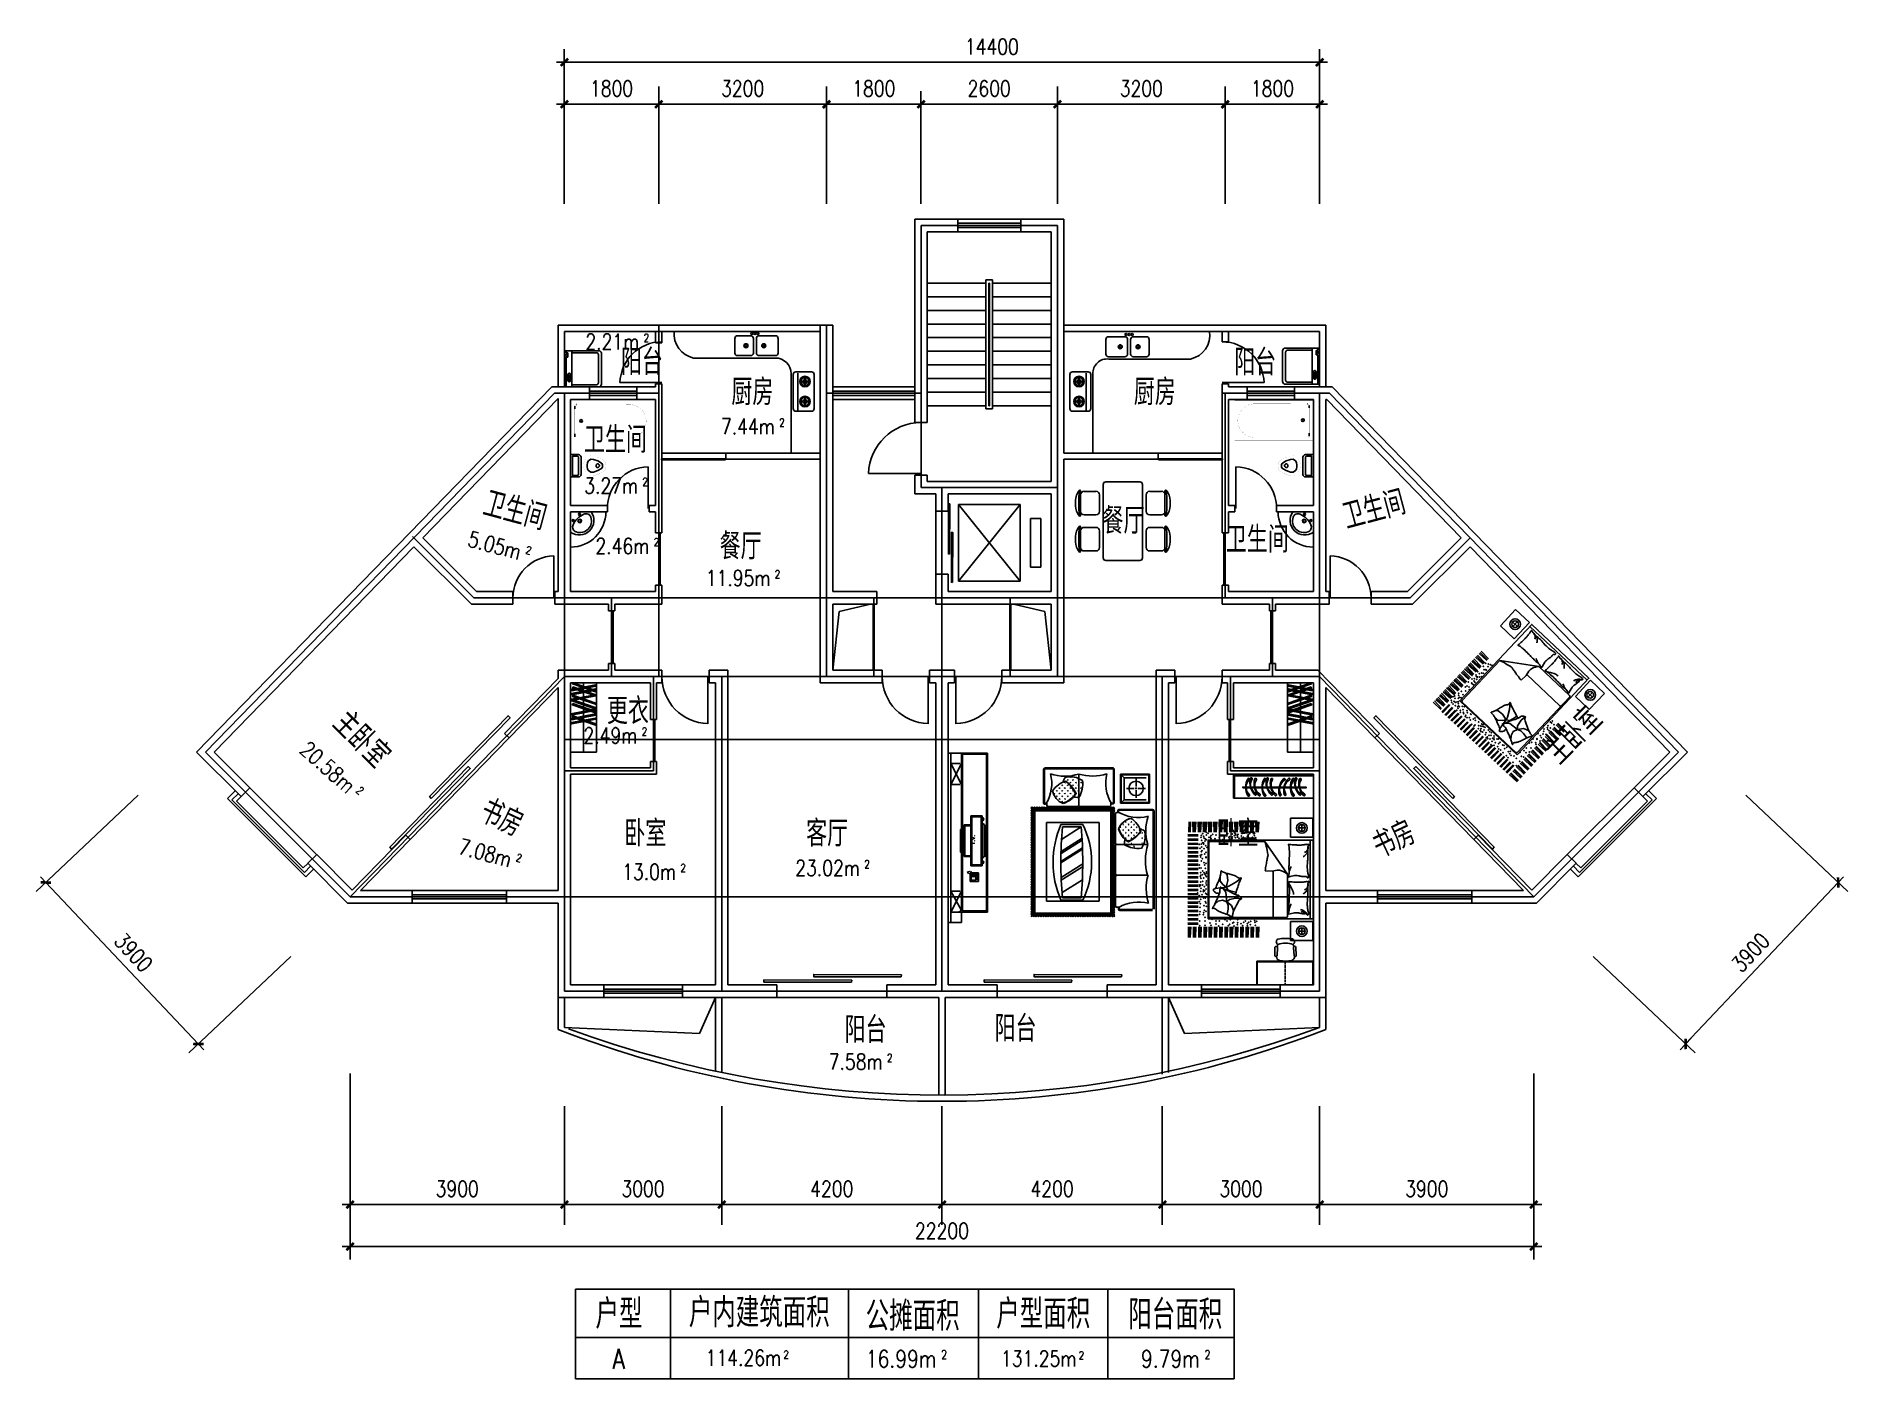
# Model space of a CAD drawing. Header units: millimetres. Extents: x 1488 to 36024, y 746 to 26342.
import ezdxf
from ezdxf.enums import TextEntityAlignment as Align

# ---------------------------------------------------------------- set-up
doc = ezdxf.new("R2010")
doc.units = ezdxf.units.MM
doc.linetypes.add('ACAD_ISO02W100', pattern=[15, 12, -3])
for name, color, linetype in [('123', 6, 'Continuous'), ('AXIS', 3, 'Continuous'), ('DOTE', 1, 'Continuous'), ('PUB_DIM', 3, 'Continuous'), ('PUB_TEXT', 7, 'Continuous'), ('ROOF', 4, 'Continuous'), ('STAIR', 2, 'Continuous'), ('TOTHER', 7, 'Continuous'), ('WALL', 255, 'Continuous'), ('WHATCH', 75, 'Continuous'), ('WHATCH2', 137, 'Continuous'), ('WINDOW', 2, 'Continuous'), ('WINDOW_TEXT', 7, 'Continuous'), ('家具', 3, 'Continuous'), ('细线', 8, 'Continuous')]:
    doc.layers.add(name, color=color, linetype=linetype)
doc.styles.add('_HZTXT', font='txt.shx', dxfattribs={"width": 0.8, "bigfont": 'hztxt.shx'})
doc.styles.add('COMPLEX', font='COMPLEX')
doc.styles.add('DIM_FONT', font='SIMPLEX.shx', dxfattribs={"width": 0.8})
doc.styles.add('SIMPLEX', font='SIMPLEX.SHX')
doc.styles.get("Standard").update_dxf_attribs({"font": 'arial.ttf'})
doc.dimstyles.new('AXIS', dxfattribs={"dimtxt": 300, "dimasz": 1, "dimexe": 250, "dimexo": 300, "dimgap": 150, "dimtad": 1, "dimdec": 0, "dimzin": 0, "dimdsep": 46, "dimtxsty": 'DIM_FONT', "dimblk": '_DIMX', "dimcen": 0.09, "dimse1": 1, "dimse2": 1, "dimclrt": 7, "dimadec": 0, "dimazin": 0, "dimtfac": 1, "dimtdec": 0, "dimtix": 1, "dimtmove": 2, "dimatfit": 3, "dimldrblk": '_DIMX', "dimfxl": 1, "dimtolj": 1, "dimtzin": 0, "dimarcsym": 0})
doc.dimstyles.new('DIMA', dxfattribs={"dimtxt": 300, "dimasz": 1, "dimexe": 250, "dimexo": 300, "dimgap": 150, "dimtad": 1, "dimdec": 0, "dimzin": 0, "dimdsep": 46, "dimtxsty": 'DIM_FONT', "dimblk": '_DIMX', "dimcen": 0.09, "dimse1": 1, "dimclrt": 7, "dimadec": 0, "dimazin": 0, "dimtfac": 1, "dimtdec": 0, "dimtix": 1, "dimtmove": 2, "dimatfit": 3, "dimldrblk": '_DIMX', "dimfxl": 1, "dimtolj": 1, "dimtzin": 0, "dimarcsym": 0})
doc.dimstyles.new('DIMB', dxfattribs={"dimtxt": 300, "dimasz": 1, "dimexe": 250, "dimexo": 300, "dimgap": 150, "dimtad": 1, "dimdec": 0, "dimzin": 0, "dimdsep": 46, "dimtxsty": 'DIM_FONT', "dimblk": '_DIMX', "dimcen": 0.09, "dimse2": 1, "dimclrt": 7, "dimadec": 0, "dimazin": 0, "dimtfac": 1, "dimtdec": 0, "dimtix": 1, "dimtmove": 2, "dimatfit": 3, "dimldrblk": '_DIMX', "dimfxl": 1, "dimtolj": 1, "dimtzin": 0, "dimarcsym": 0})
doc.dimstyles.new('DIMN', dxfattribs={"dimtxt": 300, "dimasz": 1, "dimexe": 250, "dimexo": 300, "dimgap": 150, "dimtad": 1, "dimdec": 0, "dimzin": 0, "dimdsep": 46, "dimtxsty": 'DIM_FONT', "dimblk": '_DIMX', "dimcen": 0.09, "dimclrt": 7, "dimadec": 0, "dimazin": 0, "dimtfac": 1, "dimtdec": 0, "dimtix": 1, "dimtmove": 2, "dimatfit": 3, "dimldrblk": '_DIMX', "dimfxl": 1, "dimtolj": 1, "dimtzin": 0, "dimarcsym": 0})
pattern_1 = [(90, (-52899.64, 941.17), (-51.92992, 51.92992), [13.77, -90.08984]), (45, (-52899.64, 941.17), (-51.92992, 51.92992), [13.77, -59.67]), (135, (-52899.64, 941.17), (-51.92992, -51.92992), [13.77, -59.67])]
pattern_2 = [(7e-15, (445.92, 55192.58), (51.92992, 51.92992), [13.77, -90.08984]), (315, (445.92, 55192.58), (51.92992, 51.92992), [13.77, -59.67]), (45, (445.92, 55192.58), (-51.92992, 51.92992), [13.77, -59.67])]

msp = doc.modelspace()

# ---------------------------------------------------------------- texts
at = {"layer": 'PUB_TEXT', "style": 'DIM_FONT', "width": 0.8}
for s, height, p in [('2.21m', 300, (12986.8, 20517.1)), ('7.44m', 300, (15571.8, 18903.1)), ('3.27m', 300, (12963.7, 17773.1)), ('2.46m', 300, (13178.6, 16623.4)), ('11.95m', 300, (15486.8, 16011)), ('2.49m', 300, (12949.5, 13010.4)), ('13.0m', 300, (13687.6, 10411)), ('23.02m', 300, (17193.7, 10482.5)), ('7.58m', 300, (17625.9, 6790)), ('A', 382.5, (12707.5, 1124.7)), ('114.26m', 300, (15691.4, 1145.5)), ('16.99m', 327.31, (18651, 1126.8)), ('131.25m', 300, (21320.8, 1131.7)), ('9.79m', 327.31, (23671.7, 1126.8))]:
    msp.add_text(s, height=height, dxfattribs=at).set_placement(p, align=Align.MIDDLE_RIGHT)
at = {"layer": 'PUB_TEXT', "width": 0.8}
for s, height, style, p in [('阳台', 500, '_HZTXT', (12634.7, 19879.6)), (' 2', 150, 'DIM_FONT', (12986.8, 20517.1)), ('阳台', 500, '_HZTXT', (24327.5, 19874)), ('厨房', 500, '_HZTXT', (14741.1, 19307.5)), ('厨房', 500, '_HZTXT', (22412.9, 19307.5)), (' 2', 150, 'DIM_FONT', (15571.8, 18903.1)), ('卫生间', 500, '_HZTXT', (11930.8, 18398.5)), (' 2', 150, 'DIM_FONT', (12963.7, 17773.1)), ('餐厅', 500, '_HZTXT', (21816.9, 16854.9)), ('卫生间', 500, '_HZTXT', (24167.2, 16495.7)), (' 2', 150, 'DIM_FONT', (13178.6, 16623.4)), ('餐厅', 500, '_HZTXT', (14517.5, 16367.4)), (' 2', 150, 'DIM_FONT', (15486.8, 16011)), ('更衣', 500, '_HZTXT', (12368.2, 13226.9)), (' 2', 150, 'DIM_FONT', (12949.5, 13010.4)), ('卧室', 500, '_HZTXT', (12701, 10892.8)), ('客厅', 500, '_HZTXT', (16166.4, 10892.8)), ('卧室', 500, '_HZTXT', (23992.7, 10892.8)), (' 2', 150, 'DIM_FONT', (13687.6, 10411)), (' 2', 150, 'DIM_FONT', (17193.7, 10482.5)), ('阳台', 500, '_HZTXT', (16899.9, 7149.3)), ('阳台', 500, '_HZTXT', (19759.3, 7172.2)), (' 2', 150, 'DIM_FONT', (17625.9, 6790)), ('户型', 559.5, '_HZTXT', (12149.6, 1701.5)), ('户内建筑面积', 559.5, '_HZTXT', (13929.4, 1727.9)), ('公摊面积', 559.5, '_HZTXT', (17301.4, 1660.7)), ('户型面积', 559.5, '_HZTXT', (19790.7, 1701.5)), ('阳台面积', 559.5, '_HZTXT', (22307.4, 1689.3)), (' 2', 150, 'DIM_FONT', (15651, 1132)), (' 2', 163.65, 'DIM_FONT', (18651, 1126.8)), (' 2', 150, 'DIM_FONT', (21280.4, 1118.2)), (' 2', 163.65, 'DIM_FONT', (23671.7, 1126.8))]:
    msp.add_text(s, height=height, dxfattribs=dict(at, style=style)).set_placement(p)
for s, height, rotation, style, p in [('卫生间', 500, 345, '_HZTXT', (9974.7, 17214.8)), ('卫生间', 500, 15, '_HZTXT', (26476.4, 16930.3)), (' 2', 150, 345, 'DIM_FONT', (10726.5, 16502.6)), ('主卧室', 500, 45, '_HZTXT', (30548.7, 12418.1)), ('主卧室', 500, 315, '_HZTXT', (7090.8, 13192.5)), (' 2', 150, 318.32151, 'DIM_FONT', (7511.3, 11992.9)), ('书房', 500, 334.75612, '_HZTXT', (9895.2, 11390.7)), ('书房', 500, 25.24388, '_HZTXT', (27111.3, 10639.5)), (' 2', 150, 345, 'DIM_FONT', (10543.8, 10639.5))]:
    msp.add_text(s, height=height, rotation=rotation, dxfattribs=dict(at, style=style)).set_placement(p)
at = {"layer": 'PUB_TEXT', "style": 'DIM_FONT', "width": 0.8}
for s, rotation, p in [('5.05m', 345, (10726.5, 16502.6)), ('20.58m', 318.32151, (7511.3, 11992.9)), ('7.08m', 345, (10543.8, 10639.5))]:
    msp.add_text(s, height=300, rotation=rotation, dxfattribs=at).set_placement(p, align=Align.MIDDLE_RIGHT)

# ---------------------------------------------------------------- blocks, each defined once
blk = doc.blocks.new('COOKER-P')
blk.add_line((-353, -86), (356, -86))
blk.add_lwpolyline([(-325, 0), (325, 0, -0.414214), (375, -50), (375, -350, -0.414214), (325, -400), (-325, -400, -0.414214), (-375, -350), (-375, -50, -0.414214)], format="xyb", close=True)
at = {"flags": 128}
for points in [[(-223, -222), (-261, -222), (-261, -228), (-223, -228)], [(-187, -192), (-187, -154), (-193, -154), (-193, -192)], [(-193, -259), (-193, -296), (-187, -296), (-187, -259)], [(-157, -228), (-119, -228), (-119, -222), (-157, -222)], [(157, -228), (119, -228), (119, -222), (157, -222)], [(187, -192), (187, -154), (193, -154), (193, -192)], [(193, -259), (193, -296), (187, -296), (187, -259)], [(223, -222), (261, -222), (261, -228), (223, -228)]]:
    blk.add_lwpolyline(points, close=True, dxfattribs=at)
for centre, radius in [((-190, -225), 100), ((-190, -225), 80), ((-190, -225), 16), ((190, -225), 100), ((190, -225), 80), ((190, -225), 16)]:
    blk.add_circle(centre, radius)
for centre, start, end in [((-190, -225), 94.3012, 175.6988), ((-190, -225), 184.3012, 265.6988), ((-190, -225), 4.3012, 85.6988), ((-190, -225), 274.3012, 355.6988), ((190, -225), 94.3012, 175.6988), ((190, -225), 184.3012, 265.6988), ((190, -225), 4.3012, 85.6988), ((190, -225), 274.3012, 355.6988)]:
    blk.add_arc(centre, 40, start, end)
blk = doc.blocks.new('M_C25MYD')
for p, q in [((-569, 821), (-109, 821)), ((-564, 754), (-564, 529)), ((-389, 921), (-290, 921)), ((-114, 754), (-114, 529)), ((117, 821), (577, 821)), ((122, 754), (122, 529)), ((298, 921), (397, 921)), ((572, 754), (572, 529)), ((704, 392), (-696, 392)), ((-497, 461), (-182, 461)), ((190, 461), (505, 461)), ((-746, 342), (-746, -308)), ((754, -308), (754, 342)), ((-696, -358), (704, -358)), ((-564, -720), (-564, -495)), ((-182, -427), (-497, -427)), ((-114, -720), (-114, -495)), ((122, -720), (122, -495)), ((505, -427), (190, -427)), ((572, -720), (572, -495)), ((-109, -787), (-569, -787)), ((-290, -887), (-389, -887)), ((577, -787), (117, -787)), ((397, -887), (298, -887))]:
    blk.add_line(p, q)
for centre, radius, start, end in [((-579, 837), 10, 130.7265, 202.67), ((-569, 841), 20, 202.67, 270), ((-379, 606), 316, 91.7651, 130.7265), ((-339, -1857), 2713, 84.8023, 95.1977), ((-497, 754), 67.5, 90, 180), ((-300, 606), 316, 49.2735, 88.2349), ((-182, 754), 67.5, 0, 90), ((-109, 841), 20, 270, 337.33), ((-100, 837), 10, 337.33, 49.2735), ((108, 837), 10, 130.7265, 202.67), ((117, 841), 20, 202.67, 270), ((307, 606), 316, 91.7651, 130.7265), ((347, -1857), 2713, 84.8023, 95.1977), ((190, 754), 67.5, 90, 180), ((387, 606), 316, 49.2735, 88.2349), ((505, 754), 67.5, 0, 90), ((577, 841), 20, 270, 337.33), ((587, 837), 10, 337.33, 49.2735), ((-696, 342), 50, 90, 180), ((-497, 529), 67.5, 180, 270), ((-182, 529), 67.5, 270, 360), ((190, 529), 67.5, 180, 270), ((505, 529), 67.5, 270, 360), ((704, 342), 50, 0, 90), ((-696, -308), 50, 180, 270), ((704, -308), 50, 270, 360), ((-497, -495), 67.5, 90, 180), ((-182, -495), 67.5, 0, 90), ((190, -495), 67.5, 90, 180), ((505, -495), 67.5, 0, 90), ((-579, -803), 10, 157.33, 229.2735), ((-569, -807), 20, 90, 157.33), ((-379, -572), 316, 229.2735, 268.2349), ((-339, 1890), 2713, 264.8023, 275.1977), ((-497, -720), 67.5, 180, 270), ((-300, -572), 316, 271.7651, 310.7265), ((-182, -720), 67.5, 270, 360), ((-109, -807), 20, 22.67, 90), ((-100, -803), 10, 310.7265, 22.67), ((108, -803), 10, 157.33, 229.2735), ((117, -807), 20, 90, 157.33), ((307, -572), 316, 229.2735, 268.2349), ((347, 1890), 2713, 264.8023, 275.1977), ((190, -720), 67.5, 180, 270), ((387, -572), 316, 271.7651, 310.7265), ((505, -720), 67.5, 270, 360), ((577, -807), 20, 22.67, 90), ((587, -803), 10, 310.7265, 22.67)]:
    blk.add_arc(centre, radius, start, end)
at = {"width": 0.8, "flags": 9}
for tag in ['XSIZE', 'YSIZE']:
    blk.add_attdef(tag, (0, 0), '', height=0.5, dxfattribs=at)
blk = doc.blocks.new('M_A14NPV')
for points in [[(0.18, 0.178), (0.177, 0.16), (-0.617, 0.16), (-0.617, 0.181)], [(0.632, 0.226), (0.629, 0.208), (-0.164, 0.208), (-0.164, 0.229)]]:
    blk.add_lwpolyline(points, close=True)
blk = doc.blocks.new('A$C7324216F')
at = {"layer": '细线'}
h = blk.add_hatch(dxfattribs=at)
h.set_pattern_fill('GRASS', color=256, scale=100, style=0)
h.set_pattern_definition(pattern_1)
edge = h.paths.add_edge_path()
edge.add_ellipse((789, 2159), major_axis=(-448, 1), ratio=1, start_angle=286.9124, end_angle=326.9362, ccw=False)
edge.add_ellipse((301, 2101), major_axis=(-604, 1), ratio=1, start_angle=204.6675, end_angle=233.7575, ccw=False)
edge.add_ellipse((472, 2603), major_axis=(-454, 2), ratio=1, start_angle=106.9867, end_angle=146.8352, ccw=False)
edge.add_ellipse((733, 2465), major_axis=(-325, 0), ratio=1, start_angle=10.9401, end_angle=66.3548, ccw=False)
h = blk.add_hatch(dxfattribs=at)
h.set_pattern_fill('GRASS', color=256, scale=100, style=0)
h.set_pattern_definition(pattern_1)
edge = h.paths.add_edge_path()
edge.add_ellipse((472, 2603), major_axis=(-321, 321), ratio=1, start_angle=181.4404, end_angle=191.5591, ccw=False)
edge.add_ellipse((922, 3004), major_axis=(-513, 513), ratio=1, start_angle=125.3955, end_angle=134.5578)
edge.add_ellipse((477, 2541), major_axis=(-511, 1), ratio=1, start_angle=149.2819, end_angle=186.7457)
edge.add_ellipse((753, 2274), major_axis=(-400, 0), ratio=1, start_angle=234.5631, end_angle=284.4241)
edge.add_ellipse((1042, 2427), major_axis=(321, 321), ratio=1, start_angle=103.8647, end_angle=116.6742)
edge.add_ellipse((789, 2159), major_axis=(317, 317), ratio=1, start_angle=61.7863, end_angle=68.4228, ccw=False)
edge.add_ellipse((301, 2101), major_axis=(604, 2), ratio=1, start_angle=24.3335, end_angle=53.4235, ccw=False)
at = {"layer": '细线', "linetype": 'ByBlock'}
h = blk.add_hatch(dxfattribs=at)
h.set_pattern_fill('STEEL', color=256, scale=7, style=0)
h.set_pattern_definition([(45, (-150089.727, 10393.1), (-23.5103105, 23.5103105), []), (45, (-150089.727, 10409.725), (-23.5103105, 23.5103105), [])])
h.paths.add_polyline_path([(0, 2099), (1600, 2099), (1600, 0), (0, 0)])
h.paths.add_polyline_path([(75, 2024), (1525, 2024), (1525, 75), (75, 75)], flags=16)
at = {"layer": '细线'}
h = blk.add_hatch(dxfattribs=at)
h.set_pattern_fill('GRASS', color=256, scale=100, style=0)
h.set_pattern_definition(pattern_2)
edge = h.paths.add_edge_path()
edge.add_ellipse((1606, 1992), major_axis=(427, 427), ratio=1, start_angle=249.5453, end_angle=278.6353)
edge.add_ellipse((1663, 1504), major_axis=(317, 317), ratio=1, start_angle=331.7863, end_angle=371.8101)
edge.add_ellipse((1970, 1560), major_axis=(230, 230), ratio=1, start_angle=55.8571, end_angle=111.2718)
edge.add_ellipse((2107, 1821), major_axis=(-321, 321), ratio=1, start_angle=61.7107, end_angle=101.5591)
h = blk.add_hatch(dxfattribs=at)
h.set_pattern_fill('GRASS', color=256, scale=100, style=0)
h.set_pattern_definition(pattern_2)
edge = h.paths.add_edge_path()
edge.add_ellipse((2107, 1821), major_axis=(321, 321), ratio=1, start_angle=181.4404, end_angle=191.5591)
edge.add_ellipse((1606, 1992), major_axis=(427, 427), ratio=1, start_angle=249.5453, end_angle=278.6353)
edge.add_ellipse((1663, 1504), major_axis=(317, 317), ratio=1, start_angle=330.4475, end_angle=331.7863, ccw=False)
edge.add_ellipse((1663, 1504), major_axis=(317, 317), ratio=1, start_angle=331.7863, end_angle=338.4228)
edge.add_ellipse((1932, 1251), major_axis=(-321, 321), ratio=1, start_angle=283.8647, end_angle=296.6742, ccw=False)
edge.add_ellipse((1779, 1540), major_axis=(-283, 283), ratio=1, start_angle=189.5336, end_angle=239.3946, ccw=False)
edge.add_ellipse((2046, 1816), major_axis=(361, 361), ratio=1, start_angle=194.1928, end_angle=231.6566, ccw=False)
edge.add_ellipse((2509, 1371), major_axis=(513, 513), ratio=1, start_angle=125.3955, end_angle=134.5578, ccw=False)
at = {"layer": '家具', "linetype": 'ByBlock'}
for p, q in [((241, 2189), (241, 2814)), ((257, 2189), (257, 2814)), ((269, 2841), (1562, 2841)), ((269, 2825), (1562, 2825)), ((1572, 2814), (1572, 2189)), ((1588, 2814), (1588, 2189)), ((911, 2726), (913, 2131)), ((911, 2726), (913, 2131)), ((1710, 2721), (2261, 2721)), ((1710, 2170), (1710, 2721)), ((1721, 2710), (2250, 2710)), ((1721, 2181), (1721, 2710)), ((2261, 2721), (2261, 2170)), ((301, 2134), (301, 2175)), ((885, 2107), (328, 2107)), ((941, 2107), (1497, 2107)), ((1525, 2135), (1524, 2179)), ((2261, 2170), (1710, 2170)), ((2250, 2181), (1721, 2181)), ((1611, 1408), (1611, 1965)), ((1639, 1992), (1680, 1992)), ((1694, 2052), (2318, 2052)), ((1694, 2036), (2318, 2036)), ((2330, 2024), (2330, 151)), ((2346, 2024), (2346, 151)), ((2230, 1382), (1636, 1380)), ((1611, 1353), (1611, 819)), ((1611, 211), (1611, 771)), ((2225, 796), (1636, 796)), ((1675, 184), (1639, 184)), ((2318, 124), (1694, 124)), ((2318, 140), (1696, 140))]:
    blk.add_line(p, q, dxfattribs=at)
for centre, radius, start, end in [((269, 2814), 27.5, 90, 180), ((269, 2814), 11.5, 90, 180), ((1561, 2814), 26.7, 358.2501, 89.6898), ((1561, 2814), 10.7, 358.2501, 89.6898), ((-375, 2546), 771, 330.0057, 13.7203), ((646, 3554), 870, 251.7303, 287.7068), ((1170, 3556), 870, 252.6689, 288.6453), ((2198, 2554), 771, 166.6554, 210.3699), ((270, 2180), 30, 161.2223, 319.8068), ((276, 2185), 19.5, 166.6869, 355.2076), ((328, 2134), 27.5, 180, 270), ((885, 2134), 27.5, 270, 360), ((940, 2134), 27.5, 180.3757, 270.3757), ((1497, 2135), 27.5, 270.3757, 0.3757), ((1551, 2190), 21.7, 200.1738, 359.3918), ((1556, 2187), 32.3, 223.8332, 5.2023), ((1639, 1965), 27.5, 90, 180), ((1684, 2023), 30, 71.2223, 229.8068), ((2050, 2668), 771, 240.0057, 283.7203), ((1693, 2012), 23.3, 87.6969, 237.0482), ((3059, 1647), 870, 161.7303, 197.7068), ((2318, 2024), 27.5, 0, 90), ((2318, 2024), 11.5, 0, 90), ((1639, 1407), 27.5, 180, 270), ((3140, 1080), 959, 161.6255, 197.2327), ((1639, 1353), 27.5, 90, 180), ((1639, 823), 27.5, 180, 270), ((1639, 768), 27.5, 90, 180), ((3066, 543), 870, 163.0065, 198.9829), ((1639, 211), 27.5, 180, 270), ((1701, 159), 35.8, 137.1009, 258.8185), ((2055, -487), 771, 75.8296, 119.5442), ((1709, 167), 29.9, 125.8156, 244.3356), ((1696, 140), 0.4, 254.7894, 270)]:
    blk.add_arc(centre, radius, start, end, dxfattribs=at)
at = {"layer": '细线', "linetype": 'ByBlock'}
for p, q in [((1775, 2654), (1721, 2711)), ((1776, 2655), (2195, 2655)), ((1776, 2236), (1776, 2655)), ((1966, 2452), (1820, 2452)), ((2003, 2452), (1990, 2452)), ((2003, 2489), (2003, 2635)), ((2003, 2452), (2003, 2466)), ((2003, 2452), (2003, 2439)), ((2003, 2452), (2017, 2452)), ((2040, 2452), (2186, 2452)), ((1775, 2236), (1721, 2181)), ((2195, 2236), (1776, 2236)), ((2003, 2415), (2003, 2269))]:
    blk.add_line(p, q, dxfattribs=at)
at = {"layer": '细线'}
for p, q in [((75, 2024), (1525, 2024)), ((75, 75), (75, 2024)), ((299, 1800), (1301, 1800)), ((299, 299), (299, 1800)), ((572, 1765), (987, 1765)), ((1301, 1800), (1301, 299)), ((1525, 2024), (1525, 75)), ((573, 1210), (976, 1466)), ((574, 1250), (974, 1504)), ((584, 1480), (959, 1719)), ((601, 1720), (959, 1720)), ((572, 1057), (982, 1318)), ((572, 1032), (983, 1294)), ((577, 751), (987, 1012)), ((579, 699), (986, 959)), ((593, 464), (980, 710)), ((959, 365), (601, 365)), ((1525, 75), (75, 75)), ((1301, 299), (299, 299)), ((987, 320), (572, 320))]:
    blk.add_line(p, q, dxfattribs=at)
at = {"layer": '细线', "linetype": 'ByBlock'}
blk.add_circle((2003, 2452), 138, dxfattribs=at)
at = {"layer": '细线'}
for centre, major_axis, start_param, end_param in [((789, 2159), (448, 1), 1.838348, 2.560261), ((1042, 2427), (-321, 321), 0.241985, 0.465552), ((753, 2274), (400, 1), 0.949992, 1.82023), ((301, 2101), (-604, 1), 3.571837, 4.079553), ((670, 2591), (-0.26, 0.26), -1.42243, -0.515788), ((310, 2105), (604, 3), 0.416601, 0.928482), ((477, 2541), (511, 0), -0.537987, 0.115879), ((733, 2465), (325, 0), 3.330935, 4.333606), ((472, 2603), (-454, 2), 1.867196, 2.562683), ((479, 2597), (-454, 2), 1.874567, 2.575886), ((613, 2163), (-0.26, 0.26), 1.977562, 2.655925), ((922, 3004), (-513, 513), 2.188564, 2.348477), ((861, 2352), (0.26, 0.26), 4.928041, 5.919671), ((2230, 1042), (0, 1809), 1.160115, 1.981395), ((-470, 1042), (0, 1626), 4.252228, 5.172523), ((1970, 1560), (-230, 230), -0.595906, 0.406765), ((1663, 1504), (-317, 317), 4.196601, 4.918514), ((8315, 1042), (0, 7744), 1.483256, 1.658403), ((-7184, 1042), (0, 8171), 4.629394, 4.79536), ((2102, 1814), (321, 321), 2.655925, 3.357244), ((1668, 1680), (-0.26, 0.26), 0.406765, 1.085129), ((2107, 1821), (-321, 321), 1.077054, 1.772541), ((2509, 1371), (513, 513), 2.188564, 2.348477), ((1606, 1992), (-427, 427), 2.784591, 3.292307), ((1610, 1983), (427, 427), 4.348875, 4.860755), ((1857, 1431), (-0.26, 0.26), 1.786448, 2.778078), ((1932, 1251), (-321, 321), -1.328812, -1.105244), ((2095, 1623), (-0.26, 0.26), 3.289959, 4.196601), ((1779, 1540), (-283, 283), 3.307986, 4.178224), ((2046, 1816), (361, 361), 3.389304, 4.04317)]:
    blk.add_ellipse(centre, major_axis=major_axis, ratio=1, start_param=start_param, end_param=end_param, dxfattribs=at)
blk = doc.blocks.new('_DIMX')
blk.add_line((-150, 0), (150, 0))
at = {"const_width": 50}
blk.add_lwpolyline([(-70, -70), (70, 70)], dxfattribs=at)
blk = doc.blocks.new('*D53')
at = {"layer": 'AXIS', "color": 0, "lineweight": -2, "transparency": 16777216}
blk.add_line((22955, 4067), (18757, 4067), dxfattribs=at)
at = {"layer": 'DEFPOINTS', "color": 0, "transparency": 16777216}
for p in [(18756, 6867), (22956, 6867), (18756, 4067)]:
    blk.add_point(p, dxfattribs=at)
at = {"layer": 'AXIS', "color": 0, "lineweight": -2, "transparency": 16777216, "rotation": 180}
blk.add_blockref('_DIMX', (18756, 4067), dxfattribs=at)
at = {"layer": 'AXIS', "color": 0, "lineweight": -2, "transparency": 16777216}
blk.add_blockref('_DIMX', (22956, 4067), dxfattribs=at)
at = {"layer": 'AXIS', "color": 7, "transparency": 16777216, "insert": (20856, 4367), "char_height": 300, "attachment_point": 5, "style": 'DIM_FONT'}
blk.add_mtext('\\A1;4200', dxfattribs=at)
blk = doc.blocks.new('*D54')
at = {"layer": 'AXIS', "color": 0, "lineweight": -2, "transparency": 16777216}
for p, q in [((7472, 6567), (7472, 3017)), ((30040, 6567), (30040, 3017)), ((30039, 3267), (7473, 3267))]:
    blk.add_line(p, q, dxfattribs=at)
at = {"layer": 'DEFPOINTS', "color": 0, "transparency": 16777216}
for p in [(7472, 6867), (30040, 6867), (7472, 3267)]:
    blk.add_point(p, dxfattribs=at)
at = {"layer": 'AXIS', "color": 0, "lineweight": -2, "transparency": 16777216, "rotation": 180}
blk.add_blockref('_DIMX', (7472, 3267), dxfattribs=at)
at = {"layer": 'AXIS', "color": 0, "lineweight": -2, "transparency": 16777216}
blk.add_blockref('_DIMX', (30040, 3267), dxfattribs=at)
at = {"layer": 'AXIS', "color": 7, "transparency": 16777216, "insert": (18756, 3567), "char_height": 300, "attachment_point": 5, "style": 'DIM_FONT'}
blk.add_mtext('\\A1;22200', dxfattribs=at)
blk = doc.blocks.new('*D55')
at = {"layer": 'AXIS', "color": 0, "lineweight": -2, "transparency": 16777216}
for p, q in [((11556, 23145), (11556, 26095)), ((25956, 23145), (25956, 26095)), ((25955, 25845), (11557, 25845))]:
    blk.add_line(p, q, dxfattribs=at)
at = {"layer": 'DEFPOINTS', "color": 0, "transparency": 16777216}
for p in [(11556, 25845), (11556, 22845), (25956, 22845)]:
    blk.add_point(p, dxfattribs=at)
at = {"layer": 'AXIS', "color": 0, "lineweight": -2, "transparency": 16777216, "rotation": 180}
blk.add_blockref('_DIMX', (11556, 25845), dxfattribs=at)
at = {"layer": 'AXIS', "color": 0, "lineweight": -2, "transparency": 16777216}
blk.add_blockref('_DIMX', (25956, 25845), dxfattribs=at)
at = {"layer": 'AXIS', "color": 7, "transparency": 16777216, "insert": (19707, 26145), "char_height": 300, "attachment_point": 5, "style": 'DIM_FONT'}
blk.add_mtext('\\A1;14400', dxfattribs=at)
blk = doc.blocks.new('*D56')
at = {"layer": 'AXIS', "color": 0, "lineweight": -2, "transparency": 16777216}
blk.add_line((24155, 25045), (20957, 25045), dxfattribs=at)
at = {"layer": 'DEFPOINTS', "color": 0, "transparency": 16777216}
for p in [(20956, 25045), (20956, 22845), (24156, 22845)]:
    blk.add_point(p, dxfattribs=at)
at = {"layer": 'AXIS', "color": 0, "lineweight": -2, "transparency": 16777216, "rotation": 180}
blk.add_blockref('_DIMX', (20956, 25045), dxfattribs=at)
at = {"layer": 'AXIS', "color": 0, "lineweight": -2, "transparency": 16777216}
blk.add_blockref('_DIMX', (24156, 25045), dxfattribs=at)
at = {"layer": 'AXIS', "color": 7, "transparency": 16777216, "insert": (22556, 25345), "char_height": 300, "attachment_point": 5, "style": 'DIM_FONT'}
blk.add_mtext('\\A1;3200', dxfattribs=at)
blk = doc.blocks.new('M_A13ZTG')
for p, q in [((-0.502, 0.208), (0.498, 0.208)), ((-0.502, 0.208), (-0.502, 0.19)), ((-0.502, 0.19), (0.498, 0.19)), ((0.498, 0.208), (0.498, 0.19))]:
    blk.add_line(p, q)
blk = doc.blocks.new('M_A12RWT')
blk.add_line((-0.5, 0.029), (0.5, 0.029))
blk = doc.blocks.new('*D49')
at = {"layer": 'AXIS', "color": 0, "lineweight": -2, "transparency": 16777216}
for p, q in [((7472, 6567), (7472, 3817)), ((11555, 4067), (7473, 4067))]:
    blk.add_line(p, q, dxfattribs=at)
at = {"layer": 'DEFPOINTS', "color": 0, "transparency": 16777216}
for p in [(7472, 6867), (11556, 6867), (7472, 4067)]:
    blk.add_point(p, dxfattribs=at)
at = {"layer": 'AXIS', "color": 0, "lineweight": -2, "transparency": 16777216, "rotation": 180}
blk.add_blockref('_DIMX', (7472, 4067), dxfattribs=at)
at = {"layer": 'AXIS', "color": 0, "lineweight": -2, "transparency": 16777216}
blk.add_blockref('_DIMX', (11556, 4067), dxfattribs=at)
at = {"layer": 'AXIS', "color": 7, "transparency": 16777216, "insert": (9514, 4367), "char_height": 300, "attachment_point": 5, "style": 'DIM_FONT'}
blk.add_mtext('\\A1;3900', dxfattribs=at)
blk = doc.blocks.new('_WBLK')
for p, q in [((-0.5, 0.5), (0.5, 0.5)), ((0.5, 0.167), (-0.5, 0.167)), ((0.5, -0.167), (-0.5, -0.167)), ((-0.5, -0.5), (0.5, -0.5))]:
    blk.add_line(p, q)
at = {"layer": 'WINDOW_TEXT', "style": 'SIMPLEX', "flags": 9}
blk.add_attdef('A', text='', height=1, dxfattribs=at).set_placement((0, 1.5), align=Align.MIDDLE)
blk = doc.blocks.new('*D50')
at = {"layer": 'AXIS', "color": 0, "lineweight": -2, "transparency": 16777216}
blk.add_line((14555, 4067), (11557, 4067), dxfattribs=at)
at = {"layer": 'DEFPOINTS', "color": 0, "transparency": 16777216}
for p in [(11556, 6867), (14556, 6867), (11556, 4067)]:
    blk.add_point(p, dxfattribs=at)
at = {"layer": 'AXIS', "color": 0, "lineweight": -2, "transparency": 16777216, "rotation": 180}
blk.add_blockref('_DIMX', (11556, 4067), dxfattribs=at)
at = {"layer": 'AXIS', "color": 0, "lineweight": -2, "transparency": 16777216}
blk.add_blockref('_DIMX', (14556, 4067), dxfattribs=at)
at = {"layer": 'AXIS', "color": 7, "transparency": 16777216, "insert": (13056, 4367), "char_height": 300, "attachment_point": 5, "style": 'DIM_FONT'}
blk.add_mtext('\\A1;3000', dxfattribs=at)
blk = doc.blocks.new('M_B4ONN')
for p, q in [((-0.587, 1.382), (0.587, 1.382)), ((-0.587, 0.5), (-0.587, 1.382)), ((0.587, 1.382), (0.587, 0.5)), ((-0.543, 1.201), (0.543, 1.201)), ((-0.543, 0.5), (-0.543, 1.201)), ((0.543, 1.201), (0.543, 0.5)), ((-0.5, 1.02), (0.5, 1.02)), ((-0.5, 0.5), (-0.5, 1.02)), ((0.5, 1.02), (0.5, 0.5)), ((-0.5, -0.5), (0.5, -0.5))]:
    blk.add_line(p, q)
blk = doc.blocks.new('RECTANG')
for p, q in [((1, 1), (0, 1)), ((0, 1), (0, 0)), ((0, 0), (1, 0)), ((1, 0), (1, 1))]:
    blk.add_line(p, q)
blk = doc.blocks.new('A$C2F256B61')
at = {"layer": '123'}
for p, q in [((235, 1775), (235, 1341)), ((301, 1796), (252, 1765)), ((252, 1765), (252, 1351)), ((318, 1844), (318, 1274)), ((431, 1844), (318, 1844)), ((448, 1101), (448, 2016)), ((448, 2016), (629, 2016)), ((629, 2016), (629, 1101)), ((647, 1893), (684, 1857)), ((684, 1857), (684, 1259)), ((692, 1861), (692, 1256)), ((252, 1351), (303, 1319)), ((318, 1274), (431, 1274)), ((629, 1101), (448, 1101)), ((684, 1259), (647, 1224)), ((366, 951), (362, 962)), ((371, 960), (367, 972)), ((375, 940), (371, 952)), ((379, 964), (375, 976)), ((383, 936), (379, 948)), ((387, 968), (383, 980)), ((391, 932), (387, 944)), ((395, 968), (391, 980)), ((399, 928), (395, 940)), ((403, 968), (399, 980)), ((425, 925), (403, 932)), ((411, 968), (407, 980)), ((419, 964), (415, 976)), ((427, 960), (423, 972)), ((435, 956), (431, 968)), ((442, 952), (438, 964)), ((544, 928), (445, 928)), ((544, 908), (445, 908)), ((450, 948), (446, 960)), ((455, 860), (455, 860)), ((455, 842), (455, 842)), ((455, 823), (455, 823)), ((473, 860), (473, 860)), ((473, 842), (473, 842)), ((473, 823), (473, 823)), ((492, 860), (492, 860)), ((492, 842), (492, 842)), ((492, 823), (492, 823)), ((510, 860), (510, 860)), ((510, 842), (510, 842)), ((510, 823), (510, 823))]:
    blk.add_line(p, q, dxfattribs=at)
for centre, radius, start, end in [((628, 1968), 38.1, 300.0485, 60.7602), ((630, 1148), 36.4, 298.5636, 62.8982), ((445, 918), 20.8, 28.4915, 331.5085), ((544, 918), 20.8, 208.4915, 151.5085)]:
    blk.add_arc(centre, radius, start, end, dxfattribs=at)
at = {"layer": '家具', "color": 7}
for p, q in [((0, 0), (0, 3230)), ((0, 3230), (50, 3230)), ((50, 0), (50, 3230)), ((50, 3230), (250, 3230)), ((250, 0), (250, 200)), ((0, 0), (50, 0)), ((50, 0), (250, 0))]:
    blk.add_line(p, q, dxfattribs=at)
at = {"layer": '家具', "color": 7, "ltscale": 10}
for p, q in [((250, 3230), (250, 265)), ((750, 3230), (250, 3230)), ((270, 3210), (270, 200)), ((730, 3210), (270, 3210)), ((730, 220), (730, 3210)), ((750, 200), (750, 3230)), ((50, 3030), (250, 2630)), ((250, 3030), (50, 2630)), ((50, 600), (246, 243)), ((250, 600), (50, 200)), ((185, 200), (50, 200)), ((185, 200), (750, 200)), ((270, 220), (730, 220))]:
    blk.add_line(p, q, dxfattribs=at)
at = {"layer": '家具', "color": 7, "linetype": 'ACAD_ISO02W100', "ltscale": 3}
for p, q in [((50, 3030), (250, 3030)), ((50, 2630), (250, 2630)), ((50, 600), (250, 600))]:
    blk.add_line(p, q, dxfattribs=at)
at = {"layer": '家具'}
for p, q in [((301, 1817), (235, 1775)), ((301, 1861), (301, 1257)), ((431, 1861), (301, 1861)), ((431, 1083), (431, 2034)), ((431, 2034), (647, 2034)), ((647, 2034), (647, 1083)), ((648, 1903), (692, 1861)), ((235, 1341), (301, 1299)), ((301, 1257), (431, 1257)), ((647, 1083), (431, 1083)), ((692, 1256), (648, 1214))]:
    blk.add_line(p, q, dxfattribs=at)
for centre, radius, start, end in [((628, 1968), 46.7, 295.5026, 64.4974), ((-1176, 1559), 1894, 350.7695, 9.2305), ((630, 1148), 45.1, 294.162, 65.838)]:
    blk.add_arc(centre, radius, start, end, dxfattribs=at)
at = {"layer": '家具', "color": 7, "ltscale": 10}
blk.add_arc((185, 265), 65, 270, 360, dxfattribs=at)
at = {"layer": '123', "rotation": 270}
for p, xscale, yscale, zscale in [((439, 879), 74.25, 86.625, 74.25), ((547, 863), 40.21875, 9.28125, 40.21875)]:
    blk.add_blockref('RECTANG', p, dxfattribs=dict(at, xscale=xscale, yscale=yscale, zscale=zscale))
at = {"layer": '家具', "xscale": 162.4645836, "yscale": 160.4606454000004, "zscale": 162.4645836, "rotation": 270}
blk.add_blockref('RECTANG', (414, 946), dxfattribs=at)
at = {"style": 'DIM_FONT', "text_generation_flag": 2, "width": 0.8, "flags": 9}
for tag in ['XSIZE', 'YSIZE']:
    blk.add_attdef(tag, (0, 1615), '', height=0.5, rotation=180, dxfattribs=at)
at = {"layer": '123', "style": 'COMPLEX', "text_generation_flag": 6, "width": 1.227223}
blk.add_text('T.V.', height=60, rotation=90, dxfattribs=at).set_placement((505, 1670), (505, 1488), align=Align.FIT)
blk = doc.blocks.new('A$C2C4D5A1F')
at = {"layer": 'ROOF'}
blk.add_blockref('A$C2F256B61', (0, 0), dxfattribs=at)
blk = doc.blocks.new('*D51')
at = {"layer": 'AXIS', "color": 0, "lineweight": -2, "transparency": 16777216}
blk.add_line((18755, 4067), (14557, 4067), dxfattribs=at)
at = {"layer": 'DEFPOINTS', "color": 0, "transparency": 16777216}
for p in [(14556, 6867), (18756, 6867), (14556, 4067)]:
    blk.add_point(p, dxfattribs=at)
at = {"layer": 'AXIS', "color": 0, "lineweight": -2, "transparency": 16777216, "rotation": 180}
blk.add_blockref('_DIMX', (14556, 4067), dxfattribs=at)
at = {"layer": 'AXIS', "color": 0, "lineweight": -2, "transparency": 16777216}
blk.add_blockref('_DIMX', (18756, 4067), dxfattribs=at)
at = {"layer": 'AXIS', "color": 7, "transparency": 16777216, "insert": (16656, 4367), "char_height": 300, "attachment_point": 5, "style": 'DIM_FONT'}
blk.add_mtext('\\A1;4200', dxfattribs=at)
blk = doc.blocks.new('M_A2ZXL')
blk.add_line((-0.472, 0), (-0.472, -1))
blk.add_arc((-0.5, 0), 1, 271.6231, 360)
blk = doc.blocks.new('M_E4')
for p, q in [((670, -80), (670, -137)), ((670, -86), (670, -97)), ((670, -663), (670, -614))]:
    blk.add_line(p, q)
at = {"const_width": 1.5}
for points in [[(-750, -750), (-750, 0)], [(-750, 0), (750, 0)], [(750, 0), (750, -750)], [(608, -56), (640, -56)], [(670, -90), (670, -656)], [(670, -663), (670, -655)], [(750, -750), (-750, -750)]]:
    blk.add_lwpolyline(points, dxfattribs=at)
for points in [[(-399, -56, 0.930688), (-388, -693, 0.930688)], [(670, -86, 0.414214), (640, -56, 0.414214)], [(670, -90, 0.041784), (670, -85, 0.412615)], [(640, -693, 0.414214), (670, -663, 0.414214)]]:
    blk.add_lwpolyline(points, format="xyb", dxfattribs=at)
at = {"const_width": 1.5, "flags": 128}
for points in [[(-399, -56), (608, -56)], [(-399, -694), (645, -692)]]:
    blk.add_lwpolyline(points, dxfattribs=at)
for radius in [25, 23]:
    blk.add_circle((550, -381), radius)
blk.add_arc((640, -663), 30, 270, 280.176)
at = {"width": 0.8, "flags": 9}
for tag in ['XSIZE', 'YSIZE']:
    blk.add_attdef(tag, (0, 0), '', height=0.5, dxfattribs=at)
blk = doc.blocks.new('*D52')
at = {"layer": 'AXIS', "color": 0, "lineweight": -2, "transparency": 16777216}
blk.add_line((13355, 25045), (11557, 25045), dxfattribs=at)
at = {"layer": 'DEFPOINTS', "color": 0, "transparency": 16777216}
for p in [(11556, 25045), (11556, 22845), (13356, 22845)]:
    blk.add_point(p, dxfattribs=at)
at = {"layer": 'AXIS', "color": 0, "lineweight": -2, "transparency": 16777216, "rotation": 180}
blk.add_blockref('_DIMX', (11556, 25045), dxfattribs=at)
at = {"layer": 'AXIS', "color": 0, "lineweight": -2, "transparency": 16777216}
blk.add_blockref('_DIMX', (13356, 25045), dxfattribs=at)
at = {"layer": 'AXIS', "color": 7, "transparency": 16777216, "insert": (12456, 25345), "char_height": 300, "attachment_point": 5, "style": 'DIM_FONT'}
blk.add_mtext('\\A1;1800', dxfattribs=at)
blk = doc.blocks.new('M_E12')
at = {"color": 7}
for q in [(0, -393), (392, 0)]:
    blk.add_line((0, 0), q, dxfattribs=at)
for centre, radius in [((48, -168), 19), ((48, -168), 10), ((175, -175), 34.6), ((168, -48), 19), ((175, -175), 26.5), ((168, -48), 10)]:
    blk.add_circle(centre, radius, dxfattribs=at)
for centre, radius, start, end in [((161, -163), 282, 235.0241, 35.2347), ((136, -292), 100, 155.6157, 251.5651), ((418, -420), 410, 114.3843, 155.6157), ((174, -176), 222, 251.5651, 18.4349), ((290, -138), 100, 18.4349, 114.3843)]:
    blk.add_arc(centre, radius, start, end, dxfattribs=at)
at = {"width": 0.8, "flags": 9}
for tag in ['XSIZE', 'YSIZE']:
    blk.add_attdef(tag, (0, 0), '', height=0.5, dxfattribs=at)
blk = doc.blocks.new('M_E20')
for p, q in [((345, 0), (-345, 0)), ((-302, -36), (-345, -36)), ((-307, -144), (-307, -611)), ((-302, -35), (-302, -66)), ((-302, -66), (-219, -66)), ((-219, -66), (-219, -35)), ((345, -36), (-219, -36)), ((123, -87), (123, -99)), ((133, -96), (133, -113)), ((198, -96), (133, -96)), ((133, -113), (198, -113)), ((198, -113), (198, -96)), ((215, -88), (215, -99)), ((307, -144), (307, -611)), ((267, -651), (-267, -651))]:
    blk.add_line(p, q)
blk.add_lwpolyline([(83, -94, 0.185158), (88, -107, 0.102042), (108, -122, 0.060862), (133, -130, 0.047173), (166, -133, 0.047173), (200, -130, 0.060862), (225, -122, 0.102042), (245, -107, 0.185158), (250, -94, 0.185158), (245, -82, 0.102042), (225, -67, 0.060862), (200, -59, 0.047173), (166, -56, 0.047173), (133, -59, 0.060862), (108, -67, 0.102042), (88, -82, 0.185158)], format="xyb", close=True)
for points in [[(215, -88, 0.259034), (213, -85, 0.076276), (201, -80, 0.036515), (188, -77, 0.026615), (169, -76, 0.026615), (150, -77, 0.036515), (137, -80, 0.076276), (125, -85, 0.259034), (123, -88, 0.078462), (123, -89, 0.056762)], [(215, -99, 0.259034), (213, -95, 0.076276), (201, -90, 0.036515), (188, -88, 0.026615), (169, -87, 0.026615), (150, -88, 0.036515), (137, -90, 0.076276), (125, -95, 0.259034), (123, -99, 0.259034), (125, -102, 0.056762), (133, -106, 0.036515)], [(198, -108, 0.008736), (201, -107, 0.076276), (213, -102, 0.259034), (215, -99, 0.259034)]]:
    blk.add_lwpolyline(points, format="xyb")
blk.add_circle((-259, -35), 17.5)
for centre, start, end in [((-267, -611), 180, 270), ((267, -611), 270, 360)]:
    blk.add_arc(centre, 40, start, end)
at = {"layer": 'TOTHER', "linetype": 'Continuous'}
for p, q in [((-345, -656), (-345, 0)), ((345, 0), (345, -656)), ((-345, -145), (345, -145)), ((295, -706), (-295, -706))]:
    blk.add_line(p, q, dxfattribs=at)
for centre, start, end in [((-295, -656), 180, 270), ((295, -656), 270, 360)]:
    blk.add_arc(centre, 50, start, end, dxfattribs=at)
at = {"width": 0.8, "flags": 9}
for tag in ['XSIZE', 'YSIZE']:
    blk.add_attdef(tag, (0, 0), '', height=0.5, dxfattribs=at)
blk = doc.blocks.new('M_E7')
for p, q in [((-201, 62), (-201, -265)), ((-10, 112), (-151, 112)), ((-150, 61), (-150, -264)), ((-41, 81), (-130, 81)), ((-36, -102), (-36, 76)), ((0, -102), (0, 102)), ((-10, -315), (-151, -315)), ((-41, -284), (-130, -284)), ((-36, -102), (-36, -279)), ((0, -102), (0, -305))]:
    blk.add_line(p, q)
at = {"const_width": 1}
for points in [[(-651, -24), (-637, -1), (-550, 51), (-451, 83), (-371, 88), (-294, 37), (-262, -18), (-252, -84), (-252, -102)], [(-651, -180), (-637, -202), (-550, -254), (-451, -287), (-371, -292), (-294, -240), (-262, -186), (-252, -119), (-252, -102)]]:
    blk.add_lwpolyline(points, dxfattribs=at)
for points in [[(-597, -59), (-590, -49), (-523, -9), (-438, 19), (-389, 22), (-343, -9), (-325, -40), (-317, -89), (-317, -102)], [(-596, -145), (-590, -154), (-523, -194), (-438, -222), (-389, -225), (-343, -194), (-325, -164), (-317, -114), (-317, -102)]]:
    blk.add_lwpolyline(points)
blk.add_lwpolyline([(-644, -15, 0.39866), (-643, -191, 0.39866)], format="xyb", dxfattribs=at)
for centre, radius, start, end in [((-151, 62), 50, 90, 180), ((-130, 61), 20, 90, 180), ((-41, 76), 5, 0, 90), ((-10, 102), 10, 0, 90), ((-551, -102), 62.6, 137.0381, 223.979), ((-511, -114), 47.8, 77.2641, 164.6652), ((-511, -89), 47.8, 195.3348, 282.7359), ((-541, -103), 54.1, 1.1332, 40.3816), ((-541, -101), 54.1, 319.6184, 358.8668), ((-151, -265), 50, 180, 270), ((-130, -264), 20, 180, 270), ((-41, -279), 5, 270, 360), ((-10, -305), 10, 270, 360)]:
    blk.add_arc(centre, radius, start, end)
at = {"width": 0.8, "flags": 9}
for tag in ['XSIZE', 'YSIZE']:
    blk.add_attdef(tag, (0, 0), '', height=0.5, dxfattribs=at)
blk = doc.blocks.new('P_D1')
for points in [[(51, 190, 0.414214), (0, 140), (0, -140, 0.414214), (51, -190), (365, -190, 0.414214), (416, -140), (416, 140, 0.414214), (365, 190)], [(777, 190), (523, 190, 0.414214), (472, 140), (472, -140, 0.414214), (523, -190), (777, -190, 0.414214), (827, -140), (827, 140, 0.414214)]]:
    blk.add_lwpolyline(points, format="xyb", close=True)
for centre, radius in [((274, 0), 38.1), ((274, 0), 20.1), ((614, 0), 38.1), ((614, 0), 20.1), ((386, -234), 20.1), ((444, -234), 20.1), ((502, -234), 20.1)]:
    blk.add_circle(centre, radius)
blk = doc.blocks.new('*D42')
at = {"layer": 'AXIS', "color": 0, "lineweight": -2, "transparency": 16777216}
for p, q in [((18356, 23145), (18356, 25295)), ((18355, 25045), (16557, 25045))]:
    blk.add_line(p, q, dxfattribs=at)
at = {"layer": 'DEFPOINTS', "color": 0, "transparency": 16777216}
for p in [(16556, 25045), (16556, 22845), (18356, 22845)]:
    blk.add_point(p, dxfattribs=at)
at = {"layer": 'AXIS', "color": 0, "lineweight": -2, "transparency": 16777216, "rotation": 180}
blk.add_blockref('_DIMX', (16556, 25045), dxfattribs=at)
at = {"layer": 'AXIS', "color": 0, "lineweight": -2, "transparency": 16777216}
blk.add_blockref('_DIMX', (18356, 25045), dxfattribs=at)
at = {"layer": 'AXIS', "color": 7, "transparency": 16777216, "insert": (17456, 25345), "char_height": 300, "attachment_point": 5, "style": 'DIM_FONT'}
blk.add_mtext('\\A1;1800', dxfattribs=at)
blk = doc.blocks.new('*D43')
at = {"layer": 'AXIS', "color": 0, "lineweight": -2, "transparency": 16777216}
blk.add_line((16555, 25045), (13357, 25045), dxfattribs=at)
at = {"layer": 'DEFPOINTS', "color": 0, "transparency": 16777216}
for p in [(13356, 25045), (13356, 22845), (16556, 22845)]:
    blk.add_point(p, dxfattribs=at)
at = {"layer": 'AXIS', "color": 0, "lineweight": -2, "transparency": 16777216, "rotation": 180}
blk.add_blockref('_DIMX', (13356, 25045), dxfattribs=at)
at = {"layer": 'AXIS', "color": 0, "lineweight": -2, "transparency": 16777216}
blk.add_blockref('_DIMX', (16556, 25045), dxfattribs=at)
at = {"layer": 'AXIS', "color": 7, "transparency": 16777216, "insert": (14956, 25345), "char_height": 300, "attachment_point": 5, "style": 'DIM_FONT'}
blk.add_mtext('\\A1;3200', dxfattribs=at)
blk = doc.blocks.new('*D44')
at = {"layer": 'AXIS', "color": 0, "lineweight": -2, "transparency": 16777216}
for p, q in [((18356, 23145), (18356, 25295)), ((20955, 25045), (18357, 25045))]:
    blk.add_line(p, q, dxfattribs=at)
at = {"layer": 'DEFPOINTS', "color": 0, "transparency": 16777216}
for p in [(18356, 25045), (18356, 22845), (20956, 22845)]:
    blk.add_point(p, dxfattribs=at)
at = {"layer": 'AXIS', "color": 0, "lineweight": -2, "transparency": 16777216, "rotation": 180}
blk.add_blockref('_DIMX', (18356, 25045), dxfattribs=at)
at = {"layer": 'AXIS', "color": 0, "lineweight": -2, "transparency": 16777216}
blk.add_blockref('_DIMX', (20956, 25045), dxfattribs=at)
at = {"layer": 'AXIS', "color": 7, "transparency": 16777216, "insert": (19656, 25345), "char_height": 300, "attachment_point": 5, "style": 'DIM_FONT'}
blk.add_mtext('\\A1;2600', dxfattribs=at)
blk = doc.blocks.new('M_C54TQD')
for p, q in [((0, -52), (1500, -52)), ((26, -509), (26, -1968)), ((853, -489), (46, -489)), ((853, -489), (1472, -916)), ((46, -761), (915, -761)), ((1472, -1968), (1472, -916)), ((381, -1368), (395, -1471)), ((778, -1368), (698, -1472)), ((90, -1638), (87, -1645)), ((188, -1621), (90, -1638)), ((161, -1514), (137, -1518)), ((255, -1552), (161, -1514)), ((257, -1618), (188, -1621)), ((324, -1645), (255, -1552)), ((324, -1645), (257, -1618)), ((369, -1593), (324, -1645)), ((324, -1645), (510, -1664)), ((324, -1645), (355, -1728)), ((395, -1471), (369, -1593)), ((528, -1559), (509, -1470)), ((510, -1664), (560, -1700)), ((548, -1617), (528, -1559)), ((605, -1658), (548, -1617)), ((560, -1700), (572, -1709)), ((605, -1658), (594, -1752)), ((623, -1603), (605, -1658)), ((605, -1658), (734, -1626)), ((605, -1658), (655, -1721)), ((698, -1472), (623, -1603)), ((655, -1721), (720, -1769)), ((734, -1626), (837, -1640)), ((837, -1640), (873, -1660)), ((46, -1988), (1452, -1988)), ((335, -1810), (281, -1873)), ((355, -1728), (335, -1810)), ((592, -1767), (580, -1861)), ((720, -1769), (813, -1769))]:
    blk.add_line(p, q)
blk.add_lwpolyline([(0, -2000), (0, 0), (1500, 0), (1500, -2000)], close=True)
for points in [[(101, -127, -0.263368), (73, -108, -0.494818), (82, -89, -0.049225), (100, -88, -0.036831), (124, -89, -0.031893), (161, -97, 0.035782), (195, -104, 0.032941), (285, -110, 0.026564), (396, -104, 0.017905), (434, -99, -0.033397), (454, -97, -0.03204), (491, -97, 0.018442), (555, -101, 0.010837), (620, -100, 0.014624), (668, -97, 0.111249), (691, -89, -0.153708), (708, -86, -0.076444), (715, -87, -0.215512), (717, -89, -0.585858), (714, -92, 0.363489), (709, -95, 0.191716), (709, -106, -0.129675), (711, -123, -0.01735), (708, -140, 0.019326), (706, -155, 0.018818), (699, -223, 0.021828), (698, -283, 0.006204), (700, -316, 0.001963), (706, -423, 0.028341), (710, -459, -0.117014), (709, -468, -0.36606), (708, -469, -0.03973), (694, -466, -0.048309), (681, -461, 0.062981), (670, -457, 0.04058), (647, -454, 0.014345), (580, -451, 0.005484), (454, -452, 0.007153), (358, -455, 0.008762), (316, -458, -0.008153), (270, -461, -0.06251), (213, -456, 0.078669), (167, -454, 0.047825), (145, -459, -0.034494), (114, -466, -0.023571), (89, -469, -0.510228), (88, -468), (95, -438), (116, -356, 0.073041), (118, -336, 0.023305), (112, -275, 0.018299), (108, -252, -0.01097), (101, -214, -0.042281), (98, -180, -0.027201), (101, -126)], [(99, -143, -0.05369), (114, -156, -0.070312), (122, -168, -0.015448), (125, -177, -0.013244), (129, -187, -0.082127), (132, -205, -0.064164), (129, -228)], [(101, -127, -0.077379), (136, -152, -0.077379), (161, -187, -0.047525), (171, -211, -0.047525), (176, -238)], [(575, -101, 0.027842), (551, -111, 0.048685), (539, -119, 0.023666), (511, -144, 0.031223), (492, -164, 0.046801), (486, -172, 0.023191), (478, -189)], [(657, -95, 0.088153), (622, -98, 0.088153), (591, -114, 0.077547), (569, -135, 0.077547), (555, -162)], [(810, -127, -0.263368), (782, -108, -0.494818), (791, -89, -0.049225), (809, -88, -0.036831), (833, -89, -0.031893), (871, -97, 0.035782), (905, -104, 0.032941), (994, -110, 0.026564), (1106, -104, 0.017905), (1143, -99, -0.033397), (1163, -97, -0.03204), (1200, -97, 0.018442), (1265, -101, 0.010837), (1329, -100, 0.014624), (1377, -97, 0.111249), (1400, -89, -0.153708), (1417, -86, -0.076444), (1424, -87, -0.215512), (1426, -89, -0.585858), (1423, -92, 0.363489), (1419, -95, 0.191716), (1419, -106, -0.129675), (1421, -123, -0.01735), (1418, -140, 0.019326), (1415, -155, 0.018818), (1408, -223, 0.021828), (1407, -283, 0.006204), (1409, -316, 0.001963), (1415, -423, 0.028341), (1419, -459, -0.117014), (1419, -468, -0.36606), (1417, -469, -0.03973), (1404, -466, -0.048309), (1390, -461, 0.062981), (1379, -457, 0.04058), (1356, -454, 0.014345), (1289, -451, 0.005484), (1164, -452, 0.007153), (1067, -455, 0.008762), (1025, -458, -0.008153), (979, -461, -0.06251), (922, -456, 0.078669), (877, -454, 0.047825), (854, -459, -0.034494), (823, -466, -0.023571), (798, -469, -0.510228), (797, -468), (805, -438), (825, -356, 0.073041), (827, -336, 0.023305), (821, -275, 0.018299), (817, -252, -0.01097), (810, -214, -0.042281), (807, -180, -0.027201), (810, -126)], [(1284, -101, 0.027842), (1260, -111, 0.048685), (1248, -119, 0.023666), (1220, -144, 0.031223), (1201, -164, 0.046801), (1196, -172, 0.023191), (1188, -189)], [(1366, -95, 0.088153), (1332, -98, 0.088153), (1300, -114, 0.077547), (1279, -135, 0.077547), (1265, -162)], [(191, -454, 0.009729), (219, -445, 0.009729), (246, -435, 0.007971), (267, -426, 0.007971), (289, -416)], [(661, -455, 0.016108), (622, -429, 0.024599), (595, -414, 0.009477), (546, -391, 0.015937), (516, -378, 0.072521), (500, -375, 0.033339), (463, -375)], [(853, -489, -0.085272), (917, -599, -0.124044), (926, -686), (912, -782), (914, -912)], [(901, -454, 0.009729), (928, -445, 0.009729), (955, -435, 0.007971), (977, -426, 0.007971), (998, -416)], [(914, -912, 0.007867), (1032, -894, 0.009508), (1128, -876, 0.006616), (1193, -862, -0.023828), (1212, -858, -0.080713), (1230, -859, -0.009591), (1383, -891, -0.013133), (1416, -899, -0.007859), (1472, -916)], [(464, -1480, 0.025626), (476, -1478, 0.0108), (605, -1436, 0.00456), (692, -1405, 0.01125), (727, -1391, 0.069394), (746, -1380, -0.079756), (763, -1371, -0.106399), (778, -1368, -0.328642), (782, -1372, -0.299547), (779, -1378, 0.189917), (774, -1387, 0.033518), (773, -1397, 0.075627), (773, -1402, 0.053489), (776, -1410, 0.017838), (788, -1432, 0.038394), (805, -1456, -0.059529), (816, -1472, -0.035943), (826, -1498, -0.011245), (852, -1585, -0.006203), (862, -1624, 0.010783), (868, -1647, 0.019485), (873, -1660, 0.005062), (892, -1710, 0.101392), (909, -1736, -0.223768), (914, -1749, -0.25558), (911, -1754, -0.081563), (895, -1759, -0.071805), (878, -1759, 0.069985), (861, -1759, 0.03546), (801, -1772, 0.029432), (732, -1797, 0.001554), (699, -1811, -0.00152), (665, -1826, -0.004735), (629, -1840, 0.00382), (586, -1859, 0.296001), (564, -1891, -0.649774), (542, -1900, -0.02319), (538, -1895, 0.0288), (534, -1892, 0.005727), (527, -1886, -0.004358), (519, -1878, -0.027528), (502, -1861, -0.046214), (493, -1850, -0.194121), (490, -1833, 0.133719), (489, -1809, 0.005779), (482, -1787, 0.008882)]]:
    blk.add_lwpolyline(points, format="xyb")
blk.add_lwpolyline([(58, -1583, 0.101392), (40, -1559, -0.223768), (34, -1546, -0.25558), (36, -1541, -0.081563), (52, -1535, -0.071805), (69, -1534, 0.069985), (86, -1532, 0.03546), (145, -1515, 0.029432), (211, -1485, 0.001554), (244, -1468, -0.00152), (276, -1451, -0.004735), (311, -1433, 0.00382), (353, -1412, 0.296001), (372, -1378, -0.649774), (393, -1367, -0.02319), (398, -1372, 0.0288), (402, -1375, 0.005727), (409, -1380, -0.004358), (418, -1387, -0.027528), (436, -1403, -0.046214), (445, -1414, -0.194121), (450, -1430, 0.133719), (453, -1454, 0.011505), (471, -1496, 0.008882), (497, -1550, 0.012426), (535, -1618, -0.033612), (547, -1644), (570, -1701), (588, -1744, 0.224341), (603, -1757, -0.722772), (603, -1766, -0.103513), (599, -1767, 0.053465), (592, -1767, 0.030109), (569, -1772, -0.031436), (547, -1776, -0.05324), (532, -1776, 0.05518), (517, -1777, 0.056271), (492, -1783, 0.0108), (366, -1835, 0.00456), (281, -1873, 0.01125), (247, -1889, 0.069394), (229, -1902, -0.079756), (213, -1912, -0.106399), (199, -1915, -0.328642), (195, -1912, -0.299547), (196, -1906, 0.189917), (201, -1896, 0.033518), (202, -1886, 0.075627), (201, -1882, 0.053489), (197, -1874, 0.017838), (184, -1853, 0.038394), (165, -1830, -0.059529), (153, -1815, -0.035943), (140, -1790, -0.011245), (108, -1705, -0.006203), (95, -1667, 0.010783), (87, -1645, 0.019485), (82, -1632, 0.005062)], format="xyb", close=True)
for centre, start, end in [((46, -509), 90, 180), ((46, -741), 180, 270), ((46, -1968), 180, 270), ((1452, -1968), 270, 360)]:
    blk.add_arc(centre, 20, start, end)
at = {"style": 'DIM_FONT', "width": 0.8, "flags": 9}
for tag in ['XSIZE', 'YSIZE']:
    blk.add_attdef(tag, (0, 0), '', height=0.5, dxfattribs=at)
blk = doc.blocks.new('_C1LRD')
for p, q in [((-1981, 1202), (-1559, 1202)), ((-1981, 1202), (-1981, 839)), ((-1774, 1086), (-1774, 947)), ((-1559, 839), (-1559, 1202)), ((-953, 1135), (-942, 935)), ((-924, 1135), (-920, 935)), ((-895, 1135), (-902, 935)), ((-853, 1135), (-842, 935)), ((-824, 1135), (-820, 935)), ((-795, 1135), (-802, 935)), ((-753, 1135), (-742, 935)), ((-724, 1135), (-720, 935)), ((-695, 1135), (-702, 935)), ((-653, 1135), (-642, 935)), ((-624, 1135), (-620, 935)), ((-595, 1135), (-602, 935)), ((-553, 1135), (-542, 935)), ((-524, 1135), (-520, 935)), ((-495, 1135), (-502, 935)), ((-453, 1135), (-442, 935)), ((-424, 1135), (-420, 935)), ((-395, 1135), (-402, 935)), ((-353, 1135), (-342, 935)), ((-324, 1135), (-320, 935)), ((-295, 1135), (-302, 935)), ((-253, 1135), (-242, 935)), ((-224, 1135), (-220, 935)), ((-195, 1135), (-202, 935)), ((-153, 1135), (-142, 935)), ((-124, 1135), (-120, 935)), ((-95, 1135), (-102, 935)), ((-53, 1135), (-42, 935)), ((-24, 1135), (-20, 935)), ((5, 1135), (-2, 935)), ((47, 1135), (58, 935)), ((76, 1135), (80, 935)), ((105, 1135), (98, 935)), ((147, 1135), (158, 935)), ((176, 1135), (180, 935)), ((205, 1133), (198, 935)), ((247, 1134), (258, 935)), ((277, 1134), (280, 935)), ((305, 1134), (298, 935)), ((347, 1134), (358, 935)), ((377, 1134), (380, 935)), ((-1981, 839), (-1559, 839)), ((-1845, 1019), (-1701, 1019)), ((203, 884), (402, 890)), ((203, 878), (402, 872)), ((203, 864), (402, 866)), ((203, 804), (402, 810)), ((203, 798), (402, 792)), ((203, 784), (402, 786)), ((203, 724), (402, 730)), ((203, 718), (402, 712)), ((203, 704), (402, 706)), ((203, 644), (402, 650)), ((203, 638), (402, 632)), ((203, 624), (402, 626)), ((203, 564), (402, 570)), ((203, 558), (402, 552)), ((203, 544), (402, 546)), ((203, 484), (402, 490)), ((203, 478), (402, 472)), ((203, 464), (402, 466)), ((203, 404), (402, 410)), ((203, 398), (402, 392)), ((203, 384), (406, 386)), ((203, 324), (402, 330)), ((203, 318), (402, 312)), ((203, 304), (402, 306)), ((203, 244), (402, 250)), ((203, 238), (402, 232)), ((203, 224), (402, 226)), ((203, 164), (402, 170)), ((203, 158), (402, 152)), ((203, 144), (402, 146)), ((203, 84), (402, 90)), ((203, 78), (402, 72)), ((203, 64), (402, 66)), ((203, 4), (402, 10)), ((203, -2), (402, -8)), ((203, -16), (402, -14)), ((203, -76), (402, -70)), ((203, -82), (402, -88)), ((203, -96), (402, -94)), ((203, -156), (402, -150)), ((203, -162), (402, -168)), ((203, -176), (402, -174)), ((203, -236), (402, -230)), ((203, -242), (402, -248)), ((203, -256), (402, -254)), ((203, -316), (402, -310)), ((203, -322), (402, -328)), ((203, -336), (402, -334)), ((203, -396), (402, -390)), ((203, -402), (402, -408)), ((203, -416), (402, -414)), ((203, -476), (402, -470)), ((203, -482), (402, -488)), ((203, -496), (402, -494)), ((203, -556), (402, -550)), ((203, -562), (402, -568)), ((203, -576), (402, -574)), ((203, -636), (402, -630)), ((203, -642), (402, -648)), ((203, -656), (402, -654)), ((-1981, -765), (-1981, -1128)), ((-1981, -765), (-1559, -765)), ((-1845, -949), (-1701, -949)), ((-1774, -881), (-1774, -1020)), ((-1559, -1128), (-1559, -765)), ((-955, -868), (-947, -1068)), ((-938, -868), (-932, -1068)), ((-910, -868), (-910, -1068)), ((-855, -868), (-847, -1068)), ((-838, -868), (-832, -1068)), ((-810, -868), (-810, -1068)), ((-755, -868), (-747, -1068)), ((-738, -868), (-732, -1068)), ((-710, -868), (-710, -1068)), ((-655, -868), (-647, -1068)), ((-638, -868), (-632, -1068)), ((-610, -868), (-610, -1068)), ((-555, -868), (-547, -1068)), ((-538, -868), (-532, -1068)), ((-510, -868), (-510, -1068)), ((-455, -868), (-447, -1068)), ((-438, -868), (-432, -1068)), ((-410, -868), (-410, -1068)), ((-355, -868), (-347, -1068)), ((-338, -868), (-332, -1068)), ((-310, -868), (-310, -1068)), ((-255, -868), (-247, -1068)), ((-238, -868), (-232, -1068)), ((-210, -868), (-210, -1068)), ((-155, -868), (-147, -1068)), ((-138, -868), (-132, -1068)), ((-110, -868), (-110, -1068)), ((-55, -868), (-47, -1068)), ((-38, -868), (-32, -1068)), ((-10, -868), (-10, -1068)), ((45, -868), (53, -1068)), ((62, -868), (68, -1068)), ((90, -868), (90, -1068)), ((145, -868), (153, -1068)), ((162, -868), (168, -1068)), ((190, -868), (190, -1068)), ((203, -716), (402, -710)), ((203, -722), (402, -728)), ((203, -736), (402, -734)), ((203, -796), (402, -790)), ((203, -802), (402, -808)), ((203, -816), (402, -814)), ((245, -868), (254, -1072)), ((262, -868), (268, -1072)), ((290, -868), (290, -1072)), ((345, -868), (354, -1072)), ((362, -868), (368, -1072)), ((390, -868), (390, -1072)), ((-1981, -1128), (-1559, -1128))]:
    blk.add_line(p, q)
for centre, radius in [((-1774, 1017), 102), ((-1774, 1017), 63.9), ((-1774, -951), 102), ((-1774, -951), 63.9)]:
    blk.add_circle(centre, radius)
for p in [(-901, 801), (-891, 831), (-871, 871), (-846, 911), (-831, 836), (-776, 906), (-761, 816), (-751, 836), (-737, 856), (-677, 816), (-657, 841), (-627, 915), (-617, 866), (-607, 796), (-577, 821), (-558, 896), (-553, 846), (-543, 876), (-543, 846), (-503, 831), (-488, 871), (-448, 901), (-448, 846), (-443, 811), (-393, 851), (-389, 806), (-384, 841), (-359, 911), (-299, 836), (-284, 876), (-264, 796), (-254, 886), (-200, 831), (-140, 886), (-115, 816), (-75, 896), (-45, 871), (-45, 811), (-26, 836), (-6, 836), (14, 915), (44, 935), (44, 881), (44, 796), (69, 806), (74, 766), (94, 826), (99, 856), (99, 732), (99, 712), (114, 906), (119, 737), (138, 781), (143, 876), (143, 712), (148, 836), (183, 702), (34, 647), (54, 553), (54, 463), (54, 449), (59, 677), (79, 523), (89, 354), (94, 622), (124, 429), (128, 583), (138, 652), (138, 508), (143, 563), (143, 389), (153, 463), (163, 498), (168, 627), (44, 150), (49, 180), (49, 86), (49, 6), (54, 344), (59, 111), (64, 245), (79, 314), (79, 140), (94, 165), (99, 66), (114, 195), (114, 1), (124, 126), (148, 255), (148, 56), (153, 111), (158, 165), (163, 86), (178, 255), (183, 314), (39, -247), (44, -68), (54, -33), (54, -148), (59, -232), (64, -317), (79, -177), (84, -103), (99, -317), (104, -163), (104, -197), (114, -73), (128, -257), (148, -133), (153, -14), (153, -73), (153, -341), (158, -192), (173, -98), (178, -68), (183, -272), (213, -222), (44, -476), (54, -416), (54, -575), (64, -391), (74, -689), (84, -555), (89, -466), (99, -600), (104, -639), (163, -426), (168, -495), (168, -580), (173, -630), (178, -386), (-915, -764), (-886, -838), (-881, -784), (-876, -749), (-796, -764), (-791, -828), (-761, -784), (-737, -808), (-737, -848), (-697, -754), (-662, -779), (-647, -848), (-612, -808), (-553, -734), (-553, -788), (-543, -828), (-478, -853), (-473, -784), (-458, -793), (-413, -729), (-398, -818), (-374, -843), (-349, -759), (-309, -734), (-264, -823), (-200, -754), (-185, -853), (-135, -759), (-135, -813), (-60, -724), (-45, -838), (-21, -793), (74, -754), (74, -838), (173, -759), (173, -848)]:
    blk.add_point(p)
at = {"rotation": 90}
blk.add_blockref('M_C54TQD', (-1987, -716), dxfattribs=at)
at = {"style": 'DIM_FONT', "width": 0.8, "flags": 9}
for tag in ['XSIZE', 'YSIZE']:
    blk.add_attdef(tag, (0, 0), '', height=0.5, dxfattribs=at)
blk = doc.blocks.new('_C13COL')
at = {"layer": 'WHATCH', "xscale": -1}
blk.add_blockref('_C1LRD', (-1981, 1128), dxfattribs=at)
at = {"style": 'DIM_FONT', "width": 0.8, "flags": 9}
for tag in ['XSIZE', 'YSIZE']:
    blk.add_attdef(tag, (0, 0), '', height=0.5, dxfattribs=at)
blk = doc.blocks.new('*D45')
at = {"layer": 'AXIS', "color": 0, "lineweight": -2, "transparency": 16777216}
for p, q in [((30040, 6567), (30040, 3817)), ((30039, 4067), (25957, 4067))]:
    blk.add_line(p, q, dxfattribs=at)
at = {"layer": 'DEFPOINTS', "color": 0, "transparency": 16777216}
for p in [(25956, 6867), (30040, 6867), (25956, 4067)]:
    blk.add_point(p, dxfattribs=at)
at = {"layer": 'AXIS', "color": 0, "lineweight": -2, "transparency": 16777216, "rotation": 180}
blk.add_blockref('_DIMX', (25956, 4067), dxfattribs=at)
at = {"layer": 'AXIS', "color": 0, "lineweight": -2, "transparency": 16777216}
blk.add_blockref('_DIMX', (30040, 4067), dxfattribs=at)
at = {"layer": 'AXIS', "color": 7, "transparency": 16777216, "insert": (27998, 4367), "char_height": 300, "attachment_point": 5, "style": 'DIM_FONT'}
blk.add_mtext('\\A1;3900', dxfattribs=at)
blk = doc.blocks.new('_C33NTO')
at = {"layer": '家具'}
for p, q in [((-816, -117), (-814, -297)), ((-778, -99), (-778, -105)), ((-770, -114), (-760, -293)), ((-408, -117), (-422, -295)), ((-401, -102), (-401, -108)), ((-401, -102), (-401, -108)), ((-363, -120), (-368, -300))]:
    blk.add_line(p, q, dxfattribs=at)
blk.add_lwpolyline([(-1200, 0), (0, 0), (0, 500), (-1200, 500)], close=True, dxfattribs=at)
for centre, radius, start, end in [((-793, -125), 24.8, 25.5896, 160.8303), ((-788, -286), 28.2, 201.7029, 346.6802), ((-717, -413), 68.1, 119.9392, 239.1538), ((-699, -93), 78.9, 105.6551, 184.5465), ((-610, -286), 158, 186.8812, 205.7587), ((-588, 63), 448, 248.7554, 290.3375), ((-593, -559), 556, 75.8215, 103.2715), ((-479, -95), 78.9, 354.5465, 73.4378), ((-467, -415), 68.1, 299.9392, 59.1538), ((-570, -286), 158, 333.1645, 351.4512), ((-394, -289), 28.2, 192.4128, 337.3901), ((-386, -128), 24.8, 18.2626, 153.5034), ((-583, 750), 1233, 262.1372, 276.9558)]:
    blk.add_arc(centre, radius, start, end, dxfattribs=at)
at = {"layer": '细线', "linetype": 'ACAD_ISO02W100', "ltscale": 5}
blk.add_line((-600, 10), (-600, 500), dxfattribs=at)
at = {"layer": '细线'}
blk.add_lwpolyline([(-1190, 10), (-10, 10), (-10, 500), (-1190, 500)], close=True, dxfattribs=at)
at = {"width": 0.667, "flags": 9}
for tag in ['XSIZE', 'YSIZE']:
    blk.add_attdef(tag, (0, 0), '', height=0.5, dxfattribs=at)
blk = doc.blocks.new('*D46')
at = {"layer": 'AXIS', "color": 0, "lineweight": -2, "transparency": 16777216}
blk.add_line((25955, 4067), (22957, 4067), dxfattribs=at)
at = {"layer": 'DEFPOINTS', "color": 0, "transparency": 16777216}
for p in [(22956, 6867), (25956, 6867), (22956, 4067)]:
    blk.add_point(p, dxfattribs=at)
at = {"layer": 'AXIS', "color": 0, "lineweight": -2, "transparency": 16777216, "rotation": 180}
blk.add_blockref('_DIMX', (22956, 4067), dxfattribs=at)
at = {"layer": 'AXIS', "color": 0, "lineweight": -2, "transparency": 16777216}
blk.add_blockref('_DIMX', (25956, 4067), dxfattribs=at)
at = {"layer": 'AXIS', "color": 7, "transparency": 16777216, "insert": (24456, 4367), "char_height": 300, "attachment_point": 5, "style": 'DIM_FONT'}
blk.add_mtext('\\A1;3000', dxfattribs=at)
blk = doc.blocks.new('_C38OMK')
at = {"layer": '家具'}
for points in [[(0, -550), (1900, -550), (1900, 0), (0, 0)], [(20, -550), (1900, -550), (1900, -20), (20, -20)], [(218, -305), (218, -287), (1726, -287), (1726, -305)]]:
    blk.add_lwpolyline(points, close=True, dxfattribs=at)
for points in [[(339, -86, -1.154429), (373, -114, 0.430314), (375, -469, -1.061248), (339, -491, -0.256026)], [(398, -81, -1.154429), (438, -99, 0.430314), (534, -440, -1.061248), (505, -471, -0.256026)], [(501, -93, -1.154429), (541, -112, 0.430314), (629, -455, -1.061248), (599, -485, -0.256026)], [(726, -86, -1.154429), (760, -114, 0.430314), (762, -469, -1.061248), (726, -491, -0.256026)], [(785, -81, -1.154429), (825, -99, 0.430314), (921, -440, -1.061248), (893, -471, -0.256026)], [(888, -93, -1.154429), (928, -112, 0.430314), (1016, -455, -1.061248), (986, -485, -0.256026)], [(1189, -88, -1.154429), (1215, -124, 0.430314), (1131, -468, -1.061248), (1091, -480, -0.256026)], [(1305, -79, -1.154429), (1331, -114, 0.430314), (1247, -459, -1.061248), (1207, -471, -0.256026)], [(1405, -86, -1.154429), (1439, -114, 0.430314), (1441, -469, -1.061248), (1405, -491, -0.256026)], [(1464, -81, -1.154429), (1504, -99, 0.430314), (1600, -440, -1.061248), (1571, -471, -0.256026)], [(1567, -93, -1.154429), (1607, -112, 0.430314), (1694, -455, -1.061248), (1665, -485, -0.256026)]]:
    blk.add_lwpolyline(points, format="xyb", close=True, dxfattribs=at)
at = {"width": 0.667, "flags": 9}
for tag in ['XSIZE', 'YSIZE']:
    blk.add_attdef(tag, (0, 0), '', height=0.5, dxfattribs=at)
blk = doc.blocks.new('*D47')
at = {"layer": 'DEFPOINTS', "color": 0, "transparency": 16777216}
for p in [(33862, 12079), (30953, 9000), (32934, 7129)]:
    blk.add_point(p, dxfattribs=at)
at = {"layer": 'PUB_DIM', "color": 0, "lineweight": -2, "transparency": 16777216}
for p, q in [((34080, 11873), (36024, 10036)), ((35842, 10207), (32934, 7129)), ((31171, 8794), (33115, 6957))]:
    blk.add_line(p, q, dxfattribs=at)
for p, rotation in [((35843, 10207), 46.62344127346265), ((32934, 7129), 226.6234412734627)]:
    blk.add_blockref('_DIMX', p, dxfattribs=dict(at, rotation=rotation))
at = {"layer": 'PUB_DIM', "color": 7, "transparency": 16777216, "insert": (34170, 8874), "char_height": 300, "attachment_point": 5, "rotation": 46.6234, "style": 'DIM_FONT'}
blk.add_mtext('\\A1;3900', dxfattribs=at)
blk = doc.blocks.new('*D41')
at = {"layer": 'AXIS', "color": 0, "lineweight": -2, "transparency": 16777216}
blk.add_line((25955, 25045), (24157, 25045), dxfattribs=at)
at = {"layer": 'DEFPOINTS', "color": 0, "transparency": 16777216}
for p in [(24156, 25045), (24156, 22845), (25956, 22845)]:
    blk.add_point(p, dxfattribs=at)
at = {"layer": 'AXIS', "color": 0, "lineweight": -2, "transparency": 16777216, "rotation": 180}
blk.add_blockref('_DIMX', (24156, 25045), dxfattribs=at)
at = {"layer": 'AXIS', "color": 0, "lineweight": -2, "transparency": 16777216}
blk.add_blockref('_DIMX', (25956, 25045), dxfattribs=at)
at = {"layer": 'AXIS', "color": 7, "transparency": 16777216, "insert": (25056, 25345), "char_height": 300, "attachment_point": 5, "style": 'DIM_FONT'}
blk.add_mtext('\\A1;1800', dxfattribs=at)

# ---------------------------------------------------------------- dimensions: what is measured, and where the dimension line sits
at = {"layer": 'AXIS'}
dim = msp.add_linear_dim(base=(11556.4, 25845.2), p1=(25956.4, 22845.2), p2=(11556.4, 22845.2), angle=180, dimstyle='DIMN', dxfattribs=at)
dim.commit()
dim.dimension.update_dxf_attribs({"geometry": '*D55', "text_midpoint": (19706.9, 26145.2), "dimtype": 161})
for base, p1, p2, dimstyle, picture, middle in [((11556.4, 25045.2), (13356.4, 22845.2), (11556.4, 22845.2), 'AXIS', '*D52', (12456.4, 25345.2)), ((13356.4, 25045.2), (16556.4, 22845.2), (13356.4, 22845.2), 'AXIS', '*D43', (14956.4, 25345.2)), ((16556.4, 25045.2), (18356.4, 22845.2), (16556.4, 22845.2), 'DIMB', '*D42', (17456.4, 25345.2)), ((18356.4, 25045.2), (20956.4, 22845.2), (18356.4, 22845.2), 'DIMA', '*D44', (19656.4, 25345.2)), ((20956.4, 25045.2), (24156.4, 22845.2), (20956.4, 22845.2), 'AXIS', '*D56', (22556.4, 25345.2)), ((24156.4, 25045.2), (25956.4, 22845.2), (24156.4, 22845.2), 'AXIS', '*D41', (25056.4, 25345.2)), ((11556.4, 4066.7), (14556.4, 6866.7), (11556.4, 6866.7), 'AXIS', '*D50', (13056.4, 4366.7)), ((14556.4, 4066.7), (18756.4, 6866.7), (14556.4, 6866.7), 'AXIS', '*D51', (16656.4, 4366.7)), ((18756.4, 4066.7), (22956.4, 6866.7), (18756.4, 6866.7), 'AXIS', '*D53', (20856.4, 4366.7)), ((22956.4, 4066.7), (25956.4, 6866.7), (22956.4, 6866.7), 'AXIS', '*D46', (24456.4, 4366.7))]:
    dim = msp.add_linear_dim(base=base, p1=p1, p2=p2, dimstyle=dimstyle, dxfattribs=at)
    dim.commit()
    dim.dimension.update_dxf_attribs({"geometry": picture, "text_midpoint": middle})
for p2, distance, text, dimstyle, picture, middle in [((7472.4, 6866.7), 3600, '22200', 'DIMN', '*D54', (18756.4, 3566.7)), ((25956.4, 6866.7), 2800, '3900', 'DIMB', '*D45', (27998.4, 4366.7))]:
    dim = msp.add_aligned_dim(p1=(30040.5, 6866.7), p2=p2, distance=distance, text=text, dimstyle=dimstyle, dxfattribs=at)
    dim.commit()
    dim.dimension.update_dxf_attribs({"geometry": picture, "text_midpoint": middle})
dim = msp.add_linear_dim(base=(7472.4, 4066.7), p1=(11556.4, 6866.7), p2=(7472.4, 6866.7), text='3900', dimstyle='DIMA', dxfattribs=at)
dim.commit()
dim.dimension.update_dxf_attribs({"geometry": '*D49', "text_midpoint": (9514.4, 4366.7)})
at = {"layer": 'PUB_DIM'}
msp.add_aligned_dim(p1=(3650.6, 12078.8), p2=(6559.7, 9000.1), distance=-2724.8, text='3900', dimstyle='DIMN', dxfattribs=at).render()
dim = msp.add_aligned_dim(p1=(33862.2, 12078.8), p2=(30953.2, 9000.1), distance=2724.8, text='3900', dimstyle='DIMN', dxfattribs=at)
dim.commit()
dim.dimension.update_dxf_attribs({"geometry": '*D47', "text_midpoint": (34170.2, 8874.1)})

# ---------------------------------------------------------------- linework, layer by layer
for p, q in [((16436.4, 20835.5), (11436.4, 20835.5)), ((11436.4, 20835.5), (11436.4, 19655.5)), ((26076.4, 20835.5), (21076.4, 20835.5)), ((26076.4, 19655.5), (26076.4, 20835.5)), ((13476.4, 20715.5), (11556.4, 20715.5)), ((11556.4, 20715.5), (11556.4, 19655.5)), ((16436.4, 20715.5), (13476.4, 20715.5)), ((25956.4, 20715.5), (21076.4, 20715.5)), ((25956.4, 19655.5), (25956.4, 20715.5)), ((16436.4, 18395.5), (14636.4, 18395.5)), ((14636.4, 18395.5), (14636.4, 18275.5)), ((21076.4, 18395.5), (22876.4, 18395.5)), ((22876.4, 18395.5), (22876.4, 18275.5)), ((16436.4, 18275.5), (14636.4, 18275.5)), ((21076.4, 18275.5), (22876.4, 18275.5)), ((18636.4, 17285.5), (18636.4, 16085.5)), ((16796.9, 15375.7), (16676.4, 14255.5)), ((17396.4, 15515.5), (16796.9, 15375.7)), ((20116.4, 15515.5), (20715.9, 15375.7)), ((20715.9, 15375.7), (20836.4, 14255.5)), ((8619.9, 11029.5), (10502.2, 12965.3)), ((28892.9, 11029.5), (27010.6, 12965.3)), ((22701.8, 12260.1), (22701.8, 11731.3)), ((11436.4, 8015.5), (11436.4, 7405.5)), ((11556.4, 8015.5), (11556.4, 7443.7)), ((14436.4, 8015.5), (14133.1, 7325.7)), ((14436.4, 8015.5), (14436.4, 6610.2)), ((14556.4, 8015.5), (14556.4, 6585.1)), ((15606.4, 8015.5), (17706.4, 8015.5)), ((19806.4, 8015.5), (21906.4, 8015.5)), ((22956.4, 6556), (22956.4, 8015.5)), ((23076.4, 6586.7), (23076.4, 8015.5)), ((23076.4, 8015.5), (23379.7, 7325.7)), ((25956.4, 8015.5), (25956.4, 7443.7)), ((26076.4, 8015.5), (26076.4, 7405.5)), ((14133.1, 7325.7), (11556.4, 7443.7)), ((23379.7, 7325.7), (25956.4, 7443.7)), ((13577.9, 2451.3), (13577.9, 746.1)), ((16972.5, 2451.3), (16972.5, 746.1)), ((19454.6, 2451.3), (19454.6, 746.1)), ((21918.5, 2451.3), (21918.5, 746.1)), ((24327.6, 1530.3), (11771.1, 1530.3)), ((24327.6, 746.1), (11771.1, 746.1))]:
    msp.add_line(p, q)
at = {"color": 116}
for p, q in [((11923, 12695.5), (11921.7, 14012.3)), ((25589.8, 12695.5), (25591.2, 14012.3))]:
    msp.add_line(p, q, dxfattribs=at)
at = {"color": 3}
for points in [[(11676.4, 14015.5), (11676.4, 12695.5), (12169.6, 12695.5), (12169.6, 14015.5)], [(25836.4, 14015.5), (25836.4, 12695.5), (25343.3, 12695.5), (25343.3, 14015.5)]]:
    msp.add_lwpolyline(points, close=True, dxfattribs=at)
at = {"color": 116}
for points in [[(11693.9, 13811.6), (11698.6, 13786.7), (12155.5, 13873.4), (12150.7, 13898.3)], [(11695.5, 13889.4), (11700.2, 13864.5), (12157, 13951.2), (12152.3, 13976.2)], [(11718.9, 13939.7), (11710.5, 13915.7), (12149.9, 13763.6), (12158.2, 13787.6)], [(11720.4, 14017.5), (11712.1, 13993.5), (12151.5, 13841.4), (12159.8, 13865.4)], [(25792.4, 14017.5), (25800.7, 13993.5), (25361.3, 13841.4), (25353, 13865.4)], [(25794, 13939.7), (25802.3, 13915.7), (25362.9, 13763.6), (25354.6, 13787.6)], [(25817.4, 13889.4), (25812.6, 13864.5), (25355.8, 13951.2), (25360.6, 13976.2)], [(25818.9, 13811.6), (25814.2, 13786.7), (25357.4, 13873.4), (25362.1, 13898.3)], [(11679.6, 13425.5), (11684.3, 13400.5), (12141.2, 13487.2), (12136.4, 13512.2)], [(11694.2, 13702), (11699, 13677.1), (12155.8, 13763.8), (12151.1, 13788.7)], [(11705.5, 13694.6), (11697.1, 13670.6), (12136.5, 13518.5), (12144.8, 13542.5)], [(11716.4, 13621.4), (11708.1, 13597.4), (12147.5, 13445.3), (12155.8, 13469.2)], [(11719.1, 13780.8), (11710.8, 13756.8), (12150.2, 13604.6), (12158.5, 13628.6)], [(25793.7, 13780.8), (25802, 13756.8), (25362.6, 13604.6), (25354.3, 13628.6)], [(25818.6, 13702), (25813.9, 13677.1), (25357, 13763.8), (25361.8, 13788.7)], [(25796.5, 13621.4), (25804.8, 13597.4), (25365.4, 13445.3), (25357.1, 13469.2)], [(25807.4, 13694.6), (25815.7, 13670.6), (25376.3, 13518.5), (25368, 13542.5)], [(25833.2, 13425.5), (25828.5, 13400.5), (25371.7, 13487.2), (25376.4, 13512.2)], [(11693.9, 13257), (11698.6, 13232), (12155.5, 13318.7), (12150.7, 13343.7)], [(11695.5, 13334.8), (11700.2, 13309.9), (12157, 13396.6), (12152.3, 13421.5)], [(11716.8, 13385.1), (11708.5, 13361.1), (12147.9, 13208.9), (12156.2, 13232.9)], [(25817.4, 13334.8), (25812.6, 13309.9), (25355.8, 13396.6), (25360.6, 13421.5)], [(25796.1, 13385.1), (25804.4, 13361.1), (25365, 13208.9), (25356.7, 13232.9)], [(25818.9, 13257), (25814.2, 13232), (25357.4, 13318.7), (25362.1, 13343.7)]]:
    msp.add_lwpolyline(points, close=True, dxfattribs=at)
msp.add_lwpolyline([(11771.1, 746.1), (11771.1, 2451.3), (24327.6, 2451.3), (24327.6, 746.1)])
for centre, radius, start, end in [((11676.4, 17275.5), 672.6, 270, 0), ((25836.4, 17275.5), 672.6, 180, 270), ((18756.4, 26282.8), 20246.9, 248.80535, 291.19465), ((18756.4, 26929.7), 20773.7, 249.94681, 290.27905)]:
    msp.add_arc(centre, radius, start, end)
at = {"layer": 'AXIS'}
for p, q in [((13356.4, 25381.6), (13356.4, 23145.2)), ((16556.4, 25381.6), (16556.4, 23145.2)), ((20956.4, 25381.6), (20956.4, 23145.2)), ((24156.4, 25381.6), (24156.4, 23145.2)), ((25956.4, 25381.6), (25956.4, 23145.2)), ((11556.4, 3683.2), (11556.4, 5943.3)), ((14556.4, 3683.2), (14556.4, 5943.3)), ((18756.4, 3683.2), (18756.4, 5943.3)), ((22956.4, 3683.2), (22956.4, 5943.3)), ((25956.4, 3683.2), (25956.4, 5943.3))]:
    msp.add_line(p, q, dxfattribs=at)
at = {"layer": 'DOTE'}
for p, q in [((18356.4, 17735.5), (18356.4, 22735.5)), ((18356.4, 22735.5), (20956.4, 22735.5)), ((20956.4, 14135.5), (20956.4, 22735.5)), ((13356.4, 14135.5), (13356.4, 20835.5)), ((16556.4, 14135.5), (16556.4, 20835.5)), ((11368, 19535.5), (4714.7, 12693.2)), ((11368, 19535.5), (13356.4, 19535.5)), ((11556.4, 8135.5), (11556.4, 19535.5)), ((16556.4, 19535.5), (18356.4, 19535.5)), ((24096.4, 19535.5), (26144.8, 19535.5)), ((24156.4, 15635.5), (24156.4, 19535.5)), ((25956.4, 8135.5), (25956.4, 19535.5)), ((26144.8, 19535.5), (32798.2, 12693.2)), ((18356.4, 17735.5), (20956.4, 17735.5)), ((18756.4, 8135.5), (18756.4, 17735.5)), ((18756.4, 8135.5), (18756.4, 17735.5)), ((18756.4, 8135.5), (18756.4, 17735.5)), ((18756.4, 8135.5), (18756.4, 17735.5)), ((18756.4, 8135.5), (18756.4, 17735.5)), ((18756.4, 8135.5), (18756.4, 17735.5)), ((18756.4, 8135.5), (18756.4, 17735.5)), ((18756.4, 8135.5), (18756.4, 17735.5)), ((18756.4, 8135.5), (18756.4, 17735.5)), ((18756.4, 8135.5), (18756.4, 17735.5)), ((18756.4, 8135.5), (18756.4, 17735.5)), ((18756.4, 8135.5), (18756.4, 17735.5)), ((18756.4, 8135.5), (18756.4, 17735.5)), ((18756.4, 8135.5), (18756.4, 17735.5)), ((18756.4, 8135.5), (18756.4, 17735.5)), ((18756.4, 8135.5), (18756.4, 17735.5)), ((18756.4, 8135.5), (18756.4, 17735.5)), ((18756.4, 8135.5), (18756.4, 17735.5)), ((18756.4, 8135.5), (18756.4, 17735.5)), ((18756.4, 8135.5), (18756.4, 17735.5)), ((18756.4, 8135.5), (18756.4, 17735.5)), ((18756.4, 8135.5), (18756.4, 17735.5)), ((18756.4, 8135.5), (18756.4, 17735.5)), ((18756.4, 8135.5), (18756.4, 17735.5)), ((18756.4, 8135.5), (18756.4, 17735.5)), ((18756.4, 8135.5), (18756.4, 17735.5)), ((18756.4, 8135.5), (18756.4, 17735.5)), ((18756.4, 8135.5), (18756.4, 17735.5)), ((18756.4, 8135.5), (18756.4, 17735.5)), ((18756.4, 8135.5), (18756.4, 17735.5)), ((18756.4, 8135.5), (18756.4, 17735.5)), ((18756.4, 8135.5), (18756.4, 17735.5)), ((18756.4, 8135.5), (18756.4, 17735.5)), ((18756.4, 8135.5), (18756.4, 17735.5)), ((9833.4, 15635.5), (8662.4, 16806.5)), ((27679.4, 15635.5), (28824.4, 16780.4)), ((9833.4, 15635.5), (25956.4, 15635.5)), ((27679.4, 15635.5), (11556.4, 15635.5)), ((12456.4, 14135.5), (12456.4, 15635.5)), ((17456.4, 14135.5), (17456.4, 15635.5)), ((20056.4, 14135.5), (20056.4, 15635.5)), ((25057.1, 14135.5), (25057.1, 15635.5)), ((11556.4, 14135.5), (7472.4, 9935.5)), ((11556.4, 14135.5), (25956.4, 14135.5)), ((13256.4, 12335.5), (13256.4, 14135.5)), ((14556.4, 8135.5), (14556.4, 14135.5)), ((22956.4, 8135.5), (22956.4, 14135.5)), ((24256.4, 12335.5), (24256.4, 14135.5)), ((25956.4, 14135.5), (30040.5, 9935.5)), ((11556.4, 12935.5), (25956.4, 12935.5)), ((7472.4, 9935.5), (4714.7, 12693.2)), ((30040.5, 9935.5), (32798.2, 12693.2)), ((11556.4, 12335.5), (13256.4, 12335.5)), ((25956.4, 12335.5), (24256.4, 12335.5)), ((7472.4, 9935.5), (25956.4, 9935.5)), ((30040.5, 9935.5), (11556.4, 9935.5)), ((11556.4, 8135.5), (25956.4, 8135.5))]:
    msp.add_line(p, q, dxfattribs=at)
at = {"layer": 'STAIR'}
for p, q in [((18476.4, 21635.5), (18476.4, 19295.5)), ((18476.4, 21635.5), (19591.4, 21635.5)), ((19591.4, 21695.5), (19591.4, 19235.5)), ((19721.4, 21695.5), (19591.4, 21695.5)), ((19651.4, 21635.5), (19651.4, 19295.5)), ((19661.4, 21635.5), (19651.4, 21635.5)), ((19661.4, 19295.5), (19661.4, 21635.5)), ((19721.4, 19235.5), (19721.4, 21695.5)), ((20836.4, 21635.5), (19721.4, 21635.5)), ((20836.4, 19295.5), (20836.4, 21635.5)), ((18476.4, 21375.5), (19591.4, 21375.5)), ((18476.4, 21115.5), (19591.4, 21115.5)), ((20836.4, 21375.5), (19721.4, 21375.5)), ((20836.4, 21115.5), (19721.4, 21115.5)), ((18476.4, 20855.5), (19591.4, 20855.5)), ((20836.4, 20855.5), (19721.4, 20855.5)), ((18476.4, 20595.5), (19591.4, 20595.5)), ((20836.4, 20595.5), (19721.4, 20595.5)), ((18476.4, 20335.5), (19591.4, 20335.5)), ((18476.4, 20075.5), (19591.4, 20075.5)), ((20836.4, 20335.5), (19721.4, 20335.5)), ((20836.4, 20075.5), (19721.4, 20075.5)), ((18476.4, 19815.5), (19591.4, 19815.5)), ((20836.4, 19815.5), (19721.4, 19815.5)), ((16676.4, 19655.5), (18236.4, 19655.5)), ((18236.4, 19575.5), (16676.4, 19575.5)), ((18236.4, 19495.5), (16676.4, 19495.5)), ((16676.4, 19415.5), (18236.4, 19415.5)), ((18476.4, 19555.5), (19591.4, 19555.5)), ((20836.4, 19555.5), (19721.4, 19555.5)), ((18476.4, 19295.5), (19591.4, 19295.5)), ((19591.4, 19235.5), (19721.4, 19235.5)), ((19651.4, 19295.5), (19661.4, 19295.5)), ((20836.4, 19295.5), (19721.4, 19295.5)), ((20248.4, 17415.5), (19072.4, 15955.5)), ((20248.4, 15955.5), (19072.4, 17415.5)), ((20248.4, 17415.5), (19072.4, 17415.5)), ((19072.4, 17415.5), (19072.4, 15955.5)), ((20248.4, 15955.5), (20248.4, 17415.5)), ((20640.4, 17150.5), (20444.4, 17150.5)), ((20444.4, 17150.5), (20444.4, 16220.5)), ((20640.4, 16220.5), (20640.4, 17150.5)), ((19072.4, 15955.5), (20248.4, 15955.5)), ((20444.4, 16220.5), (20640.4, 16220.5))]:
    msp.add_line(p, q, dxfattribs=at)
at = {"layer": 'WALL'}
for p, q in [((18236.4, 22855.5), (19056.4, 22855.5)), ((18236.4, 18975.5), (18236.4, 22855.5)), ((19056.4, 22615.5), (19056.4, 22855.5)), ((20256.4, 22855.5), (21076.4, 22855.5)), ((20256.4, 22615.5), (20256.4, 22855.5)), ((21076.4, 22855.5), (21076.4, 21035.5)), ((18476.4, 22615.5), (19056.4, 22615.5)), ((18476.4, 18975.5), (18476.4, 22615.5)), ((20256.4, 22615.5), (20836.4, 22615.5)), ((20836.4, 22615.5), (20836.4, 17855.5)), ((16436.4, 18395.5), (16436.4, 20835.5)), ((16436.4, 20835.5), (16676.4, 20835.5)), ((16676.4, 15755.5), (16676.4, 20835.5)), ((21076.4, 21035.5), (21076.4, 18395.5)), ((13296.4, 20715.5), (13296.4, 20495.5)), ((13296.4, 20495.5), (13416.4, 20495.5)), ((13416.4, 20715.5), (13416.4, 20495.5)), ((24096.4, 20515.5), (24096.4, 20715.5)), ((24216.4, 20515.5), (24096.4, 20515.5)), ((24216.4, 20515.5), (24216.4, 20715.5)), ((11436.4, 19655.5), (11436.4, 19778)), ((13296.4, 19715.5), (13296.4, 19655.5)), ((13296.4, 19715.5), (13296.4, 19655.5)), ((13296.4, 19715.5), (13416.4, 19715.5)), ((13416.4, 19715.5), (13416.4, 18395.5)), ((18476.4, 19835.5), (18476.4, 19295.5)), ((24216.4, 19715.5), (24096.4, 19715.5)), ((24096.4, 18395.5), (24096.4, 19715.5)), ((24216.4, 19655.5), (24216.4, 19715.5)), ((26076.4, 19778), (26076.4, 19655.5)), ((11317.3, 19655.5), (4546.1, 12692)), ((11436.4, 19433.7), (8857.3, 16781.3)), ((12036.4, 19655.5), (11317.3, 19655.5)), ((11436.4, 19433.7), (11436.4, 15755.5)), ((11676.4, 19415.5), (11676.4, 17395.5)), ((12036.4, 19415.5), (11676.4, 19415.5)), ((12036.4, 19415.5), (12036.4, 19655.5)), ((13296.4, 19655.5), (12936.4, 19655.5)), ((12936.4, 19415.5), (12936.4, 19655.5)), ((13296.4, 19415.5), (12936.4, 19415.5)), ((13296.4, 19415.5), (13296.4, 17395.5)), ((24576.4, 19655.5), (24216.4, 19655.5)), ((24216.4, 17395.5), (24216.4, 19415.5)), ((24576.4, 19415.5), (24216.4, 19415.5)), ((24576.4, 19415.5), (24576.4, 19655.5)), ((26195.5, 19655.5), (25476.4, 19655.5)), ((25476.4, 19415.5), (25476.4, 19655.5)), ((25836.4, 19415.5), (25476.4, 19415.5)), ((25836.4, 17395.5), (25836.4, 19415.5)), ((26076.4, 15755.5), (26076.4, 19415.5)), ((26094.1, 19415.5), (26076.4, 19415.5)), ((28655.6, 16781.3), (26094.1, 19415.5)), ((32966.7, 12692), (26195.5, 19655.5)), ((18476.4, 18975.5), (18236.4, 18975.5)), ((13416.4, 18395.5), (13416.4, 16875.5)), ((13416.4, 18395.5), (13416.4, 18395.5)), ((16436.4, 15515.5), (16436.4, 18395.5)), ((16436.4, 18395.5), (16436.4, 18395.5)), ((24096.4, 18395.5), (24096.4, 18275.5)), ((18236.4, 17615.5), (18236.4, 17975.5)), ((18476.4, 17975.5), (18236.4, 17975.5)), ((18476.4, 17855.5), (18476.4, 17975.5)), ((21076.4, 18275.5), (21076.4, 14015.5)), ((24096.4, 16875.5), (24096.4, 18275.5)), ((18236.4, 17615.5), (18636.4, 17615.5)), ((18476.4, 17855.5), (20836.4, 17855.5)), ((18636.4, 17615.5), (18636.4, 17285.5)), ((18876.4, 17615.5), (20836.4, 17615.5)), ((18876.4, 17615.5), (18876.4, 17285.5)), ((20836.4, 17615.5), (20836.4, 15755.5)), ((11676.4, 17395.5), (12376.4, 17395.5)), ((11676.4, 17275.5), (12376.4, 17275.5)), ((11676.4, 17275.5), (11676.4, 15755.5)), ((12376.4, 17395.5), (12376.4, 17275.5)), ((13176.4, 17395.5), (13296.4, 17395.5)), ((13176.4, 17395.5), (13176.4, 17275.5)), ((13176.4, 17275.5), (13296.4, 17275.5)), ((13296.4, 17275.5), (13296.4, 16875.5)), ((18876.4, 17285.5), (18636.4, 17285.5)), ((24216.4, 17395.5), (24336.4, 17395.5)), ((24216.4, 16875.5), (24216.4, 17275.5)), ((24216.4, 17275.5), (24336.4, 17275.5)), ((24336.4, 17395.5), (24336.4, 17275.5)), ((25136.4, 17395.5), (25836.4, 17395.5)), ((25136.4, 17395.5), (25136.4, 17275.5)), ((25136.4, 17275.5), (25836.4, 17275.5)), ((25836.4, 15755.5), (25836.4, 17275.5)), ((8689.9, 16609.2), (4883.2, 12694.4)), ((8689.9, 16609.2), (9783.7, 15515.5)), ((8857.3, 16781.3), (9883.1, 15755.5)), ((13416.4, 16875.5), (13296.4, 16875.5)), ((24216.4, 16875.5), (24096.4, 16875.5)), ((28655.6, 16781.3), (27629.7, 15755.5)), ((28822.9, 16609.2), (27729.1, 15515.5)), ((32629.6, 12694.4), (28822.9, 16609.2)), ((18636.4, 16085.5), (18636.4, 15515.5)), ((18876.4, 16085.5), (18636.4, 16085.5)), ((18876.4, 16085.5), (18876.4, 15755.5)), ((9883.1, 15755.5), (10576.4, 15755.5)), ((10576.4, 15755.5), (10576.4, 15515.5)), ((11376.4, 15755.5), (11376.4, 15515.5)), ((11376.4, 15755.5), (11436.4, 15755.5)), ((11676.4, 15755.5), (13296.4, 15755.5)), ((13296.4, 15875.5), (13296.4, 15755.5)), ((13416.4, 15875.5), (13296.4, 15875.5)), ((13416.4, 15875.5), (13416.4, 15515.5)), ((16676.4, 15755.5), (17516.4, 15755.5)), ((17516.4, 15755.5), (17516.4, 15515.5)), ((18876.4, 15755.5), (20836.4, 15755.5)), ((24096.4, 15515.5), (24096.4, 15875.5)), ((24216.4, 15875.5), (24096.4, 15875.5)), ((24216.4, 15755.5), (24216.4, 15875.5)), ((24216.4, 15755.5), (25836.4, 15755.5)), ((26136.4, 15755.5), (26076.4, 15755.5)), ((26136.4, 15755.5), (26136.4, 15515.5)), ((26936.4, 15755.5), (26936.4, 15515.5)), ((27629.7, 15755.5), (26936.4, 15755.5)), ((9783.7, 15515.5), (10576.4, 15515.5)), ((11436.4, 15515.5), (11376.4, 15515.5)), ((11436.4, 15515.5), (12396.4, 15515.5)), ((12396.4, 15515.5), (12396.4, 15385.5)), ((12516.4, 15385.5), (12396.4, 15385.5)), ((12516.4, 15515.5), (13416.4, 15515.5)), ((12516.4, 15515.5), (12516.4, 15385.5)), ((16436.4, 14015.5), (16436.4, 15515.5)), ((16676.4, 14255.5), (16676.4, 15515.5)), ((16676.4, 15515.5), (17396.4, 15515.5)), ((17396.4, 15515.5), (17516.4, 15515.5)), ((18636.4, 15515.5), (19996.4, 15515.5)), ((20116.4, 15515.5), (19996.4, 15515.5)), ((20116.4, 15515.5), (20836.4, 15515.5)), ((20836.4, 15515.5), (20836.4, 14255.5)), ((24096.4, 15515.5), (24997.1, 15515.5)), ((24997.1, 15515.5), (24997.1, 15385.5)), ((25117.1, 15385.5), (24997.1, 15385.5)), ((25117.1, 15515.5), (26076.4, 15515.5)), ((25117.1, 15515.5), (25117.1, 15385.5)), ((26076.4, 15515.5), (26136.4, 15515.5)), ((27729.1, 15515.5), (26936.4, 15515.5)), ((11436.4, 14255.5), (11436.4, 14098.2)), ((12396.4, 14255.5), (11436.4, 14255.5)), ((12396.4, 14385.5), (12396.4, 14255.5)), ((12516.4, 14385.5), (12396.4, 14385.5)), ((12516.4, 14385.5), (12516.4, 14255.5)), ((13416.4, 14255.5), (12516.4, 14255.5)), ((13416.4, 14015.5), (13416.4, 14255.5)), ((14676.4, 14255.5), (14316.4, 14255.5)), ((14316.4, 14015.5), (14316.4, 14255.5)), ((14676.4, 14255.5), (14676.4, 8255.5)), ((17396.4, 14255.5), (16676.4, 14255.5)), ((17396.4, 14255.5), (17516.4, 14255.5)), ((17616.4, 14255.5), (17516.4, 14255.5)), ((17616.4, 14015.5), (17616.4, 14255.5)), ((18516.4, 14015.5), (18516.4, 14255.5)), ((18636.4, 14255.5), (18516.4, 14255.5)), ((18996.4, 14255.5), (18636.4, 14255.5)), ((18996.4, 14015.5), (18996.4, 14255.5)), ((19896.4, 14015.5), (19896.4, 14255.5)), ((19996.4, 14255.5), (19896.4, 14255.5)), ((20116.4, 14255.5), (19996.4, 14255.5)), ((20836.4, 14255.5), (20116.4, 14255.5)), ((22836.4, 14255.5), (22836.4, 8255.5)), ((22836.4, 14255.5), (23196.4, 14255.5)), ((23196.4, 14015.5), (23196.4, 14255.5)), ((24096.4, 14015.5), (24096.4, 14255.5)), ((24096.4, 14255.5), (24997.1, 14255.5)), ((25117.1, 14385.5), (24997.1, 14385.5)), ((24997.1, 14385.5), (24997.1, 14255.5)), ((25117.1, 14385.5), (25117.1, 14255.5)), ((25117.1, 14255.5), (25926.1, 14255.5)), ((25923.4, 14255.5), (27096.7, 13048.9)), ((11436.4, 14098.2), (10416.2, 13048.9)), ((11436.4, 13926), (10502.2, 12965.3)), ((11436.4, 13926), (11436.4, 10055.5)), ((13196.4, 14015.5), (11676.4, 14015.5)), ((11676.4, 14015.5), (11676.4, 12395.5)), ((13196.4, 14015.5), (13196.4, 13315.5)), ((13416.4, 14015.5), (13316.4, 14015.5)), ((13316.4, 14015.5), (13316.4, 13315.5)), ((14436.4, 14015.5), (14316.4, 14015.5)), ((14436.4, 14015.5), (14436.4, 8255.5)), ((17616.4, 14015.5), (16436.4, 14015.5)), ((18636.4, 14015.5), (18516.4, 14015.5)), ((18636.4, 14015.5), (18636.4, 8255.5)), ((18876.4, 14015.5), (18876.4, 8255.5)), ((18996.4, 14015.5), (18876.4, 14015.5)), ((21076.4, 14015.5), (19896.4, 14015.5)), ((23076.4, 14015.5), (23076.4, 8255.5)), ((23076.4, 14015.5), (23196.4, 14015.5)), ((24096.4, 14015.5), (24196.4, 14015.5)), ((24196.4, 14015.5), (24196.4, 13315.5)), ((24316.4, 14015.5), (25836.4, 14015.5)), ((24316.4, 14015.5), (24316.4, 13315.5)), ((25836.4, 14015.5), (25836.4, 12395.5)), ((26076.4, 13926), (26076.4, 12395.5)), ((26076.4, 13926), (27010.6, 12965.3)), ((13196.4, 13315.5), (13316.4, 13315.5)), ((24316.4, 13315.5), (24196.4, 13315.5)), ((10416.2, 13048.9), (10502.2, 12965.3)), ((27096.7, 13048.9), (27010.6, 12965.3)), ((4546.1, 12692), (5392.3, 11845.9)), ((4883.2, 12694.4), (5562, 12015.6)), ((13196.4, 12515.5), (13196.4, 12395.5)), ((13196.4, 12515.5), (13316.4, 12515.5)), ((13316.4, 12515.5), (13316.4, 12275.5)), ((24196.4, 12515.5), (24196.4, 12275.5)), ((24316.4, 12515.5), (24196.4, 12515.5)), ((24316.4, 12515.5), (24316.4, 12395.5)), ((32629.6, 12694.4), (31950.8, 12015.6)), ((32966.7, 12692), (32120.5, 11845.9)), ((13196.4, 12395.5), (11676.4, 12395.5)), ((13316.4, 12275.5), (11676.4, 12275.5)), ((11676.4, 12275.5), (11676.4, 8255.5)), ((24196.4, 12275.5), (25836.4, 12275.5)), ((24316.4, 12395.5), (25836.4, 12395.5)), ((25836.4, 12275.5), (25836.4, 8255.5)), ((26076.4, 12395.5), (26076.4, 10055.5)), ((5562, 12015.6), (5392.3, 11845.9)), ((31950.8, 12015.6), (32120.5, 11845.9)), ((8533.9, 11113.2), (7513.6, 10064)), ((8533.9, 11113.2), (8619.9, 11029.5)), ((28979, 11113.2), (28892.9, 11029.5)), ((28979, 11113.2), (29999.2, 10064)), ((6834.8, 10742.8), (6665.1, 10573.1)), ((6834.8, 10742.8), (7513.6, 10064)), ((8619.9, 11029.5), (7672.8, 10055.5)), ((28892.9, 11029.5), (29840.1, 10055.5)), ((30678, 10742.8), (29999.2, 10064)), ((30678, 10742.8), (30847.7, 10573.1)), ((6665.1, 10573.1), (7422.7, 9815.5)), ((30847.7, 10573.1), (30090.2, 9815.5)), ((7672.8, 10055.5), (8654.6, 10055.5)), ((8654.6, 10055.5), (8654.6, 9815.5)), ((10454.6, 10055.5), (11436.4, 10055.5)), ((10454.6, 10055.5), (10454.6, 9815.5)), ((27058.2, 10055.5), (26076.4, 10055.5)), ((27058.2, 10055.5), (27058.2, 9815.5)), ((28858.2, 10055.5), (28858.2, 9815.5)), ((29840.1, 10055.5), (28858.2, 10055.5)), ((7422.7, 9815.5), (8654.6, 9815.5)), ((10454.6, 9815.5), (11436.4, 9815.5)), ((11436.4, 9815.5), (11436.4, 8015.5)), ((26076.4, 9815.5), (26076.4, 8015.5)), ((27058.2, 9815.5), (26076.4, 9815.5)), ((30090.2, 9815.5), (28858.2, 9815.5)), ((11436.4, 8015.5), (12306.4, 8015.5)), ((11676.4, 8255.5), (12306.4, 8255.5)), ((12306.4, 8255.5), (12306.4, 8015.5)), ((13806.4, 8255.5), (13806.4, 8015.5)), ((13806.4, 8255.5), (14436.4, 8255.5)), ((13806.4, 8015.5), (14556.4, 8015.5)), ((14556.4, 8015.5), (15606.4, 8015.5)), ((14676.4, 8255.5), (15606.4, 8255.5)), ((15606.4, 8255.5), (15606.4, 8015.5)), ((17706.4, 8255.5), (17706.4, 8015.5)), ((17706.4, 8255.5), (18636.4, 8255.5)), ((17706.4, 8015.5), (18696.4, 8015.5)), ((18696.4, 8015.5), (18696.4, 6155.6)), ((18816.4, 8015.5), (18816.4, 6155.6)), ((18816.4, 8015.5), (19806.4, 8015.5)), ((18876.4, 8255.5), (19806.4, 8255.5)), ((19806.4, 8255.5), (19806.4, 8015.5)), ((21906.4, 8255.5), (22836.4, 8255.5)), ((21906.4, 8255.5), (21906.4, 8015.5)), ((21906.4, 8015.5), (22956.4, 8015.5)), ((22956.4, 8015.5), (23706.4, 8015.5)), ((23076.4, 8255.5), (23706.4, 8255.5)), ((23706.4, 8255.5), (23706.4, 8015.5)), ((25206.4, 8255.5), (25836.4, 8255.5)), ((25206.4, 8255.5), (25206.4, 8015.5)), ((25206.4, 8015.5), (26076.4, 8015.5))]:
    msp.add_line(p, q, dxfattribs=at)
at = {"layer": 'WHATCH2'}
for p, q in [((15578.3, 20207.2), (14020.9, 20207.2)), ((21934.5, 20187.2), (23491.9, 20187.2)), ((15878.3, 18395.5), (15878.3, 19907.2)), ((21634.5, 18395.5), (21634.5, 19907.2)), ((14636.4, 18395.5), (13416.4, 18395.5)), ((22876.4, 18395.5), (24096.4, 18395.5))]:
    msp.add_line(p, q, dxfattribs=at)
for centre, radius, start, end in [((14116.1, 20665.2), 467.8, 173.82737, 258.25785), ((23396.7, 20645.2), 467.8, 281.74215, 8.64309), ((15578.3, 19907.2), 300, 0, 90), ((21903, 19920.3), 268.8, 83.26624, 182.78389)]:
    msp.add_arc(centre, radius, start, end, dxfattribs=at)

# ---------------------------------------------------------------- block references
for name, p, rotation in [('M_E4', (12426.4, 18626.3), 180), ('M_C25MYD', (22220.6, 17092.9), 90), ('M_E12', (25836.4, 17275.5), 270), ('_C13COL', (31386.6, 13813.5), 46.72934891052905)]:
    msp.add_blockref(name, p, dxfattribs=dict(rotation=rotation))
at = {"xscale": -1}
for name, p, rotation in [('M_E4', (25086.4, 18640.2), 180), ('M_E12', (11676.4, 17275.5), 90)]:
    msp.add_blockref(name, p, dxfattribs=dict(at, rotation=rotation))
msp.add_blockref('M_E7', (11673.5, 18254.1), dxfattribs=at)
for name, p in [('M_E7', (25839.3, 18254.1)), ('A$C2C4D5A1F', (18876.4, 9444.5)), ('A$C7324216F', (20452.1, 9550.3)), ('_C13COL', (25823.9, 9102.2))]:
    msp.add_blockref(name, p)
at = {"xscale": 0.8, "yscale": 0.8, "zscale": 0.8}
msp.add_blockref('_C38OMK', (24316.4, 12255.4), dxfattribs=at)
at = {"xscale": -0.9, "yscale": 0.9, "zscale": 0.9, "rotation": 180}
msp.add_blockref('_C33NTO', (25836.4, 8705.5), dxfattribs=at)
at = {"layer": 'WHATCH2'}
for name, p, rotation in [('P_D1', (15633.4, 20441.9), 179.9999999999967), ('COOKER-P', (21593.5, 19567.9), 269.9999999999959)]:
    msp.add_blockref(name, p, dxfattribs=dict(at, rotation=rotation))
at = {"layer": 'WHATCH2', "xscale": -1}
for name, p, rotation in [('P_D1', (21879.5, 20421.9), 180), ('COOKER-P', (15919.3, 19567.9), 90.00000000000408)]:
    msp.add_blockref(name, p, dxfattribs=dict(at, rotation=rotation))
at = {"layer": 'WINDOW'}
for name, p, xscale, yscale, zscale in [('_WBLK', (19656.4, 22735.5), 1200, 240.0000000000018, 1200), ('_WBLK', (12486.4, 19535.5), 900, 239.9999999999999, 900), ('_WBLK', (25026.4, 19535.5), 900, 240.0000000000054, 900), ('M_A13ZTG', (14019.1, 18518.6), -1220, -1220, 1220), ('M_A13ZTG', (23493.7, 18518.6), 1220, -1220, 1220), ('M_A2ZXL', (13866.4, 14135.5), -900, 900, 900), ('M_A2ZXL', (19446.4, 14135.5), 900, 900, 900), ('M_A2ZXL', (23646.4, 14135.5), 900, 900, 900), ('M_A14NPV', (16656.4, 7973.1), 2100, 2100, 2100), ('M_A14NPV', (20856.4, 7973.1), 2100, 2100, 2100)]:
    msp.add_blockref(name, p, dxfattribs=dict(at, xscale=xscale, yscale=yscale, zscale=zscale))
for name, p, xscale, yscale, zscale, rotation in [('M_A2ZXL', (13416.4, 20115.5), -800, 800, 800, 270), ('M_A2ZXL', (24096.4, 20115.5), 800, 800, 800, 90), ('M_A2ZXL', (18356.4, 18475.5), 1000, -1000, 1000, 90), ('M_A2ZXL', (12776.4, 17335.5), 800, 800, 800, 180), ('M_A2ZXL', (24736.4, 17335.5), -800, 800, 800, 180), ('M_A14NPV', (18685.4, 16685.5), 1200, 1200, 1200, 270), ('M_A12RWT', (13356.4, 16375.5), 1000, 1000, 1000, 270), ('M_A12RWT', (24156.4, 16375.5), 1000, 1000, 1000, 90), ('M_A2ZXL', (10976.4, 15635.5), 800, 800, 800, 180), ('M_A2ZXL', (26536.4, 15635.5), -800, 800, 800, 180), ('M_A12RWT', (12456.4, 14885.5), 1000, 1000, 1000, 270), ('M_A13ZTG', (17703.9, 14885.5), 1260, 1260, 1260, 90), ('M_A13ZTG', (19809.2, 14885.5), 1260, 1260, 1260, 270), ('M_A12RWT', (25057.1, 14885.5), 1000, 1000, 1000, 90), ('M_A2ZXL', (18066.4, 14135.5), 900, -900, 900, 180), ('M_A14NPV', (9011.6, 12492.6), 2700, 2700, 2700, 225.80197922), ('M_A12RWT', (13256.4, 12915.5), 800, 800, 800, 270), ('M_A12RWT', (24256.4, 12915.5), 800, 800, 800, 90), ('M_A14NPV', (28501.3, 12492.6), -2700, 2700, 2700, 134.1980207800001), ('M_B4ONN', (6113.5, 11294.3), 1800, 240.0000000000251, 1800, 135), ('M_B4ONN', (31399.3, 11294.3), 1800, 240.0000000000611, 1800, 225), ('_WBLK', (9554.6, 9935.5), 1800, 239.9999999999999, 1800, 180), ('_WBLK', (27958.2, 9935.5), 1800, 240.0000000000072, 1800, 180), ('_WBLK', (13056.4, 8135.5), 1500, 239.9999999999999, 1500, 180), ('_WBLK', (24456.4, 8135.5), 1500, 239.9999999999999, 1500, 180)]:
    msp.add_blockref(name, p, dxfattribs=dict(at, xscale=xscale, yscale=yscale, zscale=zscale, rotation=rotation))
at = {"layer": '家具', "color": 4, "rotation": 270}
msp.add_blockref('M_E20', (25956.4, 20051.5), dxfattribs=at)
at = {"layer": '家具', "color": 4, "xscale": -1, "rotation": 90}
msp.add_blockref('M_E20', (11556.4, 20001.8), dxfattribs=at)

msp.set_redraw_order([(e.dxf.handle, doc.entitydb.next_handle()) for e in msp.query("TEXT MTEXT ATTDEF DIMENSION ARC_DIMENSION")])  # texts and dimensions are drawn at this point

doc.saveas('drawing.dxf')
